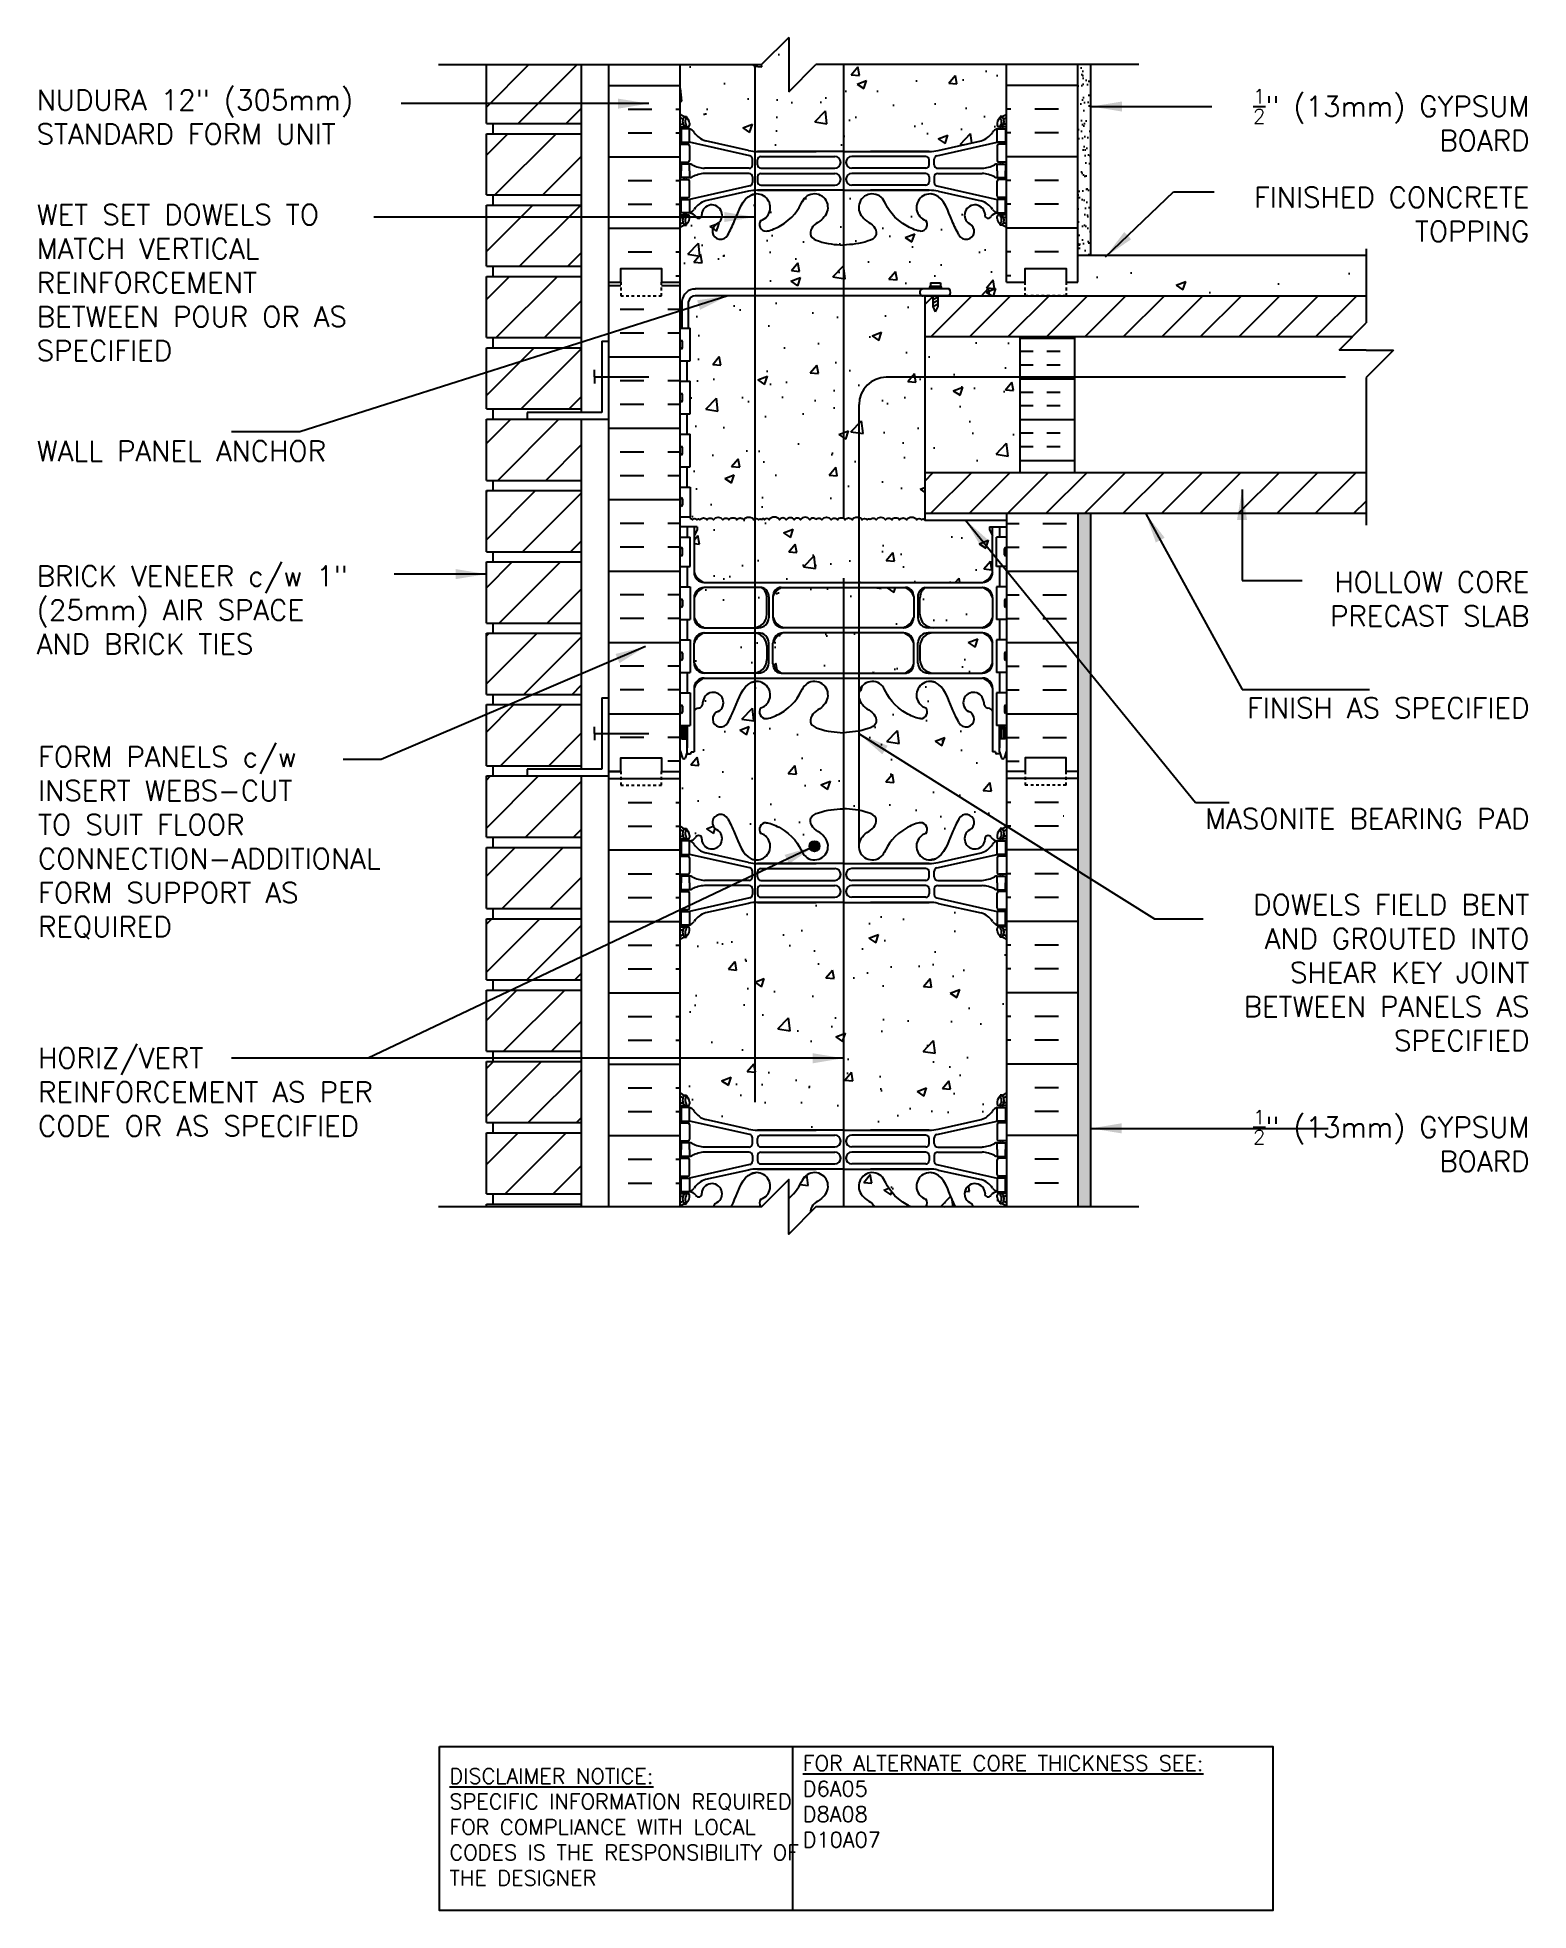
# Model space of a CAD drawing. Header units: inches. Extents: x 243.1 to 298, y 212 to 280.9.
import ezdxf

# ---------------------------------------------------------------- set-up
doc = ezdxf.new("R2010")
doc.units = ezdxf.units.IN
doc.header["$LTSCALE"] = 0.5
doc.header["$MEASUREMENT"] = 0
doc.linetypes.add('HIDDEN2', pattern=[0.1875, 0.125, -0.0625])
for name, color, linetype in [('HATCH', 12, 'Continuous'), ('line25', 2, 'Continuous'), ('LINE3', 3, 'Continuous'), ('LINE50', 5, 'Continuous'), ('LINE9', 9, 'Continuous'), ('TEXT', 4, 'Continuous'), ('Web_Edge', 9, 'Continuous')]:
    doc.layers.add(name, color=color, linetype=linetype)
doc.styles.add('DIM', font='romans.shx', dxfattribs={"width": 0.7})
doc.styles.add('ROMANS', font='romans.shx', dxfattribs={"height": 0.75})
doc.styles.get("Standard").update_dxf_attribs({"font": 'romans.shx', "height": 0.75})
doc.dimstyles.new('ext_12', dxfattribs={"dimscale": 12, "dimtxt": 0.09375, "dimasz": 0.09375, "dimexe": 0.09375, "dimexo": 0.0625, "dimgap": 0.0625, "dimtad": 1, "dimdec": 1, "dimzin": 3, "dimdsep": 46, "dimlunit": 4, "dimtxsty": 'DIM', "dimcen": 0.09, "dimdle": 0.09375, "dimclrt": 4, "dimadec": 0, "dimazin": 0, "dimtfac": 1, "dimtdec": 1, "dimtmove": 2, "dimatfit": 3, "dimfxl": 1, "dimfrac": 2, "dimtolj": 1, "dimtzin": 0, "dimarcsym": 0})
pattern_1 = [(50, (0, 0), (3.5863, -0.31376), [0.375, -4.125]), (355, (0, 0), (-0.693757, 3.76096), [0.3, -3.3]), (100.4514, (0.299, -0.026), (2.892544, 3.4472), [0.3187, -3.50571]), (46.1842, (0, 1), (5.336207, -0.827596), [0.5625, -6.1875]), (96.6356, (0.4447, 0.931), (4.67331, 4.87059), [0.47805, -5.25857]), (351.1842, (0, 1), (4.67331, 4.87059), [0.45, -4.95]), (21, (0.5, 0.75), (2.984535, -2.013094), [0.375, -4.125]), (326, (0.5, 0.75), (1.216577, 3.62575), [0.3, -3.3]), (71.4514, (0.7487, 0.5822), (4.201112, 1.612656), [0.3187, -3.50571]), (37.5, (0, 0), (0.0607993, 1.6644693), [0, -3.26, 0, -3.35, 0, -3.3125]), (7.5, (0, 0), (1.315348, 1.9720586), [0, -1.91, 0, -3.185, 0, -1.2625]), (327.5, (-1.115, 0), (2.669112, -0.1127744), [0, -1.25, 0, -3.9, 0, -5.175]), (317.5, (-1.615, 0), (2.915931, 0.500525), [0, -1.625, 0, -2.59, 0, -3.675])]

msp = doc.modelspace()

# ---------------------------------------------------------------- texts
at = {"layer": 'TEXT', "char_height": 0.75, "style": 'ROMANS'}
for s, insert, width, attachment_point in [('NUDURA 12" (305mm) STANDARD FORM UNIT', (243.101, 277.977), 13.80919, 4), ('\\A1;{\\H0.7x;\\S1/2;}" (13mm) GYPSUM BOARD', (297.989, 277.87), 12.99266, 6), ('\\A1;FINISHED CONCRETE TOPPING', (297.989, 274.401), 12.99266, 6), ('WET SET DOWELS TO MATCH VERTICAL REINFORCEMENT BETWEEN POUR OR AS SPECIFIED', (243.101, 271.887), 12.95276, 4), ('WALL PANEL ANCHOR', (243.101, 265.697), 12.01477, 4), ('BRICK VENEER c/w 1" (25mm) AIR SPACE AND BRICK TIES', (243.101, 259.843), 12.95276, 4), ('\\A1;HOLLOW CORE PRECAST SLAB', (297.989, 260.248), 10.94608, 6), ('\\A1;FINISH AS SPECIFIED', (297.989, 256.244), 10.94608, 6), ('FORM PANELS c/w INSERT WEBS-CUT TO SUIT FLOOR CONNECTION-ADDITIONAL FORM SUPPORT AS REQUIRED', (243.153, 251.285), 11.35866, 4), ('MASONITE BEARING PAD', (297.989, 252.165), 12.4225, 6), ('DOWELS FIELD BENT AND GROUTED INTO SHEAR KEY JOINT BETWEEN PANELS AS SPECIFIED', (297.989, 246.509), 13.42995, 6), ('HORIZ/VERT REINFORCEMENT AS PER CODE OR AS SPECIFIED', (243.153, 242.116), 13.96107, 4), ('\\A1;{\\H0.7x;\\S1/2;}" (13mm) GYPSUM BOARD', (297.989, 240.322), 11.18665, 6)]:
    msp.add_mtext(s, dxfattribs=dict(at, insert=insert, width=width, attachment_point=attachment_point))
at = {"layer": 'TEXT', "char_height": 0.5625, "attachment_point": 4}
for s, insert, width in [('{\\LDISCLAIMER NOTICE:}\\PSPECIFIC INFORMATION REQUIRED FOR COMPLIANCE WITH LOCAL CODES IS THE RESPONSIBILITY OF THE DESIGNER', (258.282, 215.079), 14.00235), ('{\\LFOR ALTERNATE CORE THICKNESS SEE:\\P}D6A05\\PD8A08\\PD10A07', (271.274, 216.019), 23.33295)]:
    msp.add_mtext(s, dxfattribs=dict(at, insert=insert, width=width))

# ---------------------------------------------------------------- hatches: boundary and pattern name
at = {"layer": 'HATCH'}
h = msp.add_hatch(dxfattribs=at)
h.set_pattern_fill('AR-CONC', color=256, scale=0.5)
h.set_pattern_definition(pattern_1)
h.paths.add_polyline_path([(277.83, 277.102, 0.17445), (278.237, 277.398, -0.168672), (278.423, 277.548), (278.528, 277.548), (278.528, 277.618), (278.481, 277.618, -0.414214), (278.418, 277.68), (278.418, 277.748, -0.249069), (278.528, 277.955), (278.528, 277.997), (278.618, 277.997, 0.088416), (278.764, 278.094), (278.764, 279.904), (271.754, 279.904), (270.754, 278.904), (270.754, 280.904), (269.754, 279.904), (266.764, 279.904), (266.764, 278.094, 0.088416), (266.91, 277.997), (267, 277.997), (267, 277.955, -0.249069), (267.11, 277.748), (267.11, 277.68, -0.414214), (267.048, 277.618), (267, 277.618), (267, 277.548), (267.105, 277.548, -0.168672), (267.291, 277.398, 0.17445), (267.699, 277.102), (269.28, 276.749, 0.054974), (269.606, 276.713), (272.764, 276.713), (275.922, 276.713, 0.054974), (276.249, 276.749)])
edge = h.paths.add_edge_path()
edge.add_arc((278.418, 273.541), 0.5, 46.21089, 66.42182)
edge.add_line((278.618, 273.999), (278.528, 273.999))
edge.add_line((278.528, 273.999), (278.528, 274.041))
edge.add_arc((278.668, 274.248), 0.25, 180, 235.9442, ccw=False)
edge.add_line((278.418, 274.248), (278.418, 274.315))
edge.add_arc((278.481, 274.315), 0.0625, 90, 180, ccw=False)
edge.add_line((278.481, 274.378), (278.528, 274.378))
edge.add_line((278.528, 274.378), (278.528, 274.448))
edge.add_line((278.528, 274.448), (278.423, 274.448))
edge.add_arc((278.546, 274.79), 0.364, 212.04242, 250.33874, ccw=False)
edge.add_arc((277.623, 274.179), 0.743, 34.22802, 73.81071)
edge.add_line((277.83, 274.893), (276.249, 275.246))
edge.add_arc((275.922, 273.782), 1.5, 77.41348, 90)
edge.add_line((275.922, 275.282), (272.764, 275.282))
edge.add_line((272.764, 275.282), (269.606, 275.282))
edge.add_arc((269.606, 273.782), 1.5, 90, 102.58652)
edge.add_line((269.28, 275.246), (267.699, 274.893))
edge.add_arc((267.906, 274.179), 0.743, 106.18929, 145.77198)
edge.add_arc((266.983, 274.79), 0.364, 289.66126, 327.95758, ccw=False)
edge.add_arc((267.068, 274.098), 0.352, 38.46686, 83.87092, ccw=False)
edge.add_arc((267.445, 274.366), 0.113, 205.94306, 372.18443)
edge.add_arc((267.93, 274.371), 0.375, -63.4885, 177.07629, ccw=False)
edge.add_arc((268.25, 273.778), 0.3, 120.58648, 333.07076)
edge.add_spline(control_points=[(268.516, 273.639), (268.602, 273.805), (268.855, 274.295), (269.05, 274.976), (269.375, 275.107)], knot_values=[0, 0, 0, 0, 0.579211, 1.703896, 1.703896, 1.703896, 1.703896], degree=3, periodic=0)
edge.add_arc((269.577, 274.649), 0.5, 94.70742, 113.78613, ccw=False)
edge.add_spline(control_points=[(269.536, 275.148), (269.479, 275.139), (269.425, 275.127), (269.375, 275.107)], knot_values=[1.703896, 1.703896, 1.703896, 1.703896, 1.875321, 1.875321, 1.875321, 1.875321], degree=3, periodic=0)
edge.add_spline(control_points=[(269.375, 275.107), (269.05, 274.976), (268.855, 274.295), (268.602, 273.805), (268.516, 273.639)], knot_values=[0, 0, 0, 0, 1.124685, 1.703896, 1.703896, 1.703896, 1.703896], degree=3, periodic=0)
edge.add_arc((268.25, 273.778), 0.3, 116.05748, 333.07076, ccw=False)
edge.add_arc((267.93, 274.371), 0.375, 300.13247, 537.07629)
edge.add_arc((267.445, 274.366), 0.113, -154.05694, 12.18443, ccw=False)
edge.add_arc((267.068, 274.098), 0.352, 38.46686, 83.87092)
edge.add_line((267.105, 274.448), (267, 274.448))
edge.add_line((267, 274.448), (267, 274.378))
edge.add_line((267, 274.378), (267.048, 274.378))
edge.add_arc((267.048, 274.315), 0.0625, 0, 90, ccw=False)
edge.add_line((267.11, 274.315), (267.11, 274.248))
edge.add_arc((266.86, 274.248), 0.25, 304.0558, 360, ccw=False)
edge.add_line((267, 274.041), (267, 273.999))
edge.add_line((267, 273.999), (266.91, 273.999))
edge.add_arc((267.11, 273.541), 0.5, 113.57818, 133.78911)
edge.add_line((266.764, 273.902), (266.764, 271.902))
edge.add_line((266.764, 271.902), (266.764, 270.207))
edge.add_line((266.764, 270.207), (266.826, 270.207))
edge.add_line((266.826, 270.207), (266.826, 271.208))
edge.add_arc((267.322, 271.153), 0.499, 90.45616, 173.57974, ccw=False)
edge.add_line((267.318, 271.652), (276.061, 271.652))
edge.add_line((276.061, 271.652), (276.061, 271.692))
edge.add_line((276.061, 271.692), (275.967, 271.692))
edge.add_arc((275.967, 271.723), 0.0312, 90, 270, ccw=False)
edge.add_line((275.967, 271.754), (275.967, 271.879))
edge.add_line((275.967, 271.879), (276.342, 271.879))
edge.add_line((276.342, 271.879), (276.342, 271.754))
edge.add_arc((276.342, 271.723), 0.0312, -90, 90, ccw=False)
edge.add_line((276.342, 271.692), (276.249, 271.692))
edge.add_line((276.249, 271.692), (276.249, 271.652))
edge.add_line((276.249, 271.652), (276.651, 271.652))
edge.add_arc((276.515, 271.526), 0.186, -41.81958, 42.64251, ccw=False)
edge.add_line((276.653, 271.402), (279.452, 271.402))
edge.add_line((279.452, 271.402), (279.452, 271.902))
edge.add_line((279.452, 271.902), (278.764, 271.902))
edge.add_line((278.764, 271.902), (278.764, 273.902))
edge = h.paths.add_edge_path(flags=16)
edge.add_spline(control_points=[(272.764, 273.266), (272.468, 273.287), (272.064, 273.316), (271.516, 273.552), (271.593, 274.047), (271.953, 274.138), (272.06, 274.301)], knot_values=[0.229407, 0.229407, 0.229407, 0.229407, 1.15408, 1.489562, 1.773979, 2.389004, 2.389004, 2.389004, 2.389004], degree=3, periodic=0)
edge.add_arc((271.702, 274.649), 0.5, 315.81249, 511.9817)
edge.add_spline(control_points=[(271.257, 274.878), (271.254, 274.872), (271.251, 274.866), (271.248, 274.859)], knot_values=[1.237398, 1.237398, 1.237398, 1.237398, 1.258119, 1.258119, 1.258119, 1.258119], degree=3, periodic=0)
edge.add_arc((271.702, 274.649), 0.5, -44.18751, 155.21835, ccw=False)
edge.add_spline(control_points=[(272.06, 274.301), (271.953, 274.138), (271.593, 274.047), (271.516, 273.552), (272.064, 273.316), (272.468, 273.287), (272.764, 273.266)], knot_values=[0.229407, 0.229407, 0.229407, 0.229407, 0.844432, 1.128849, 1.464331, 2.389004, 2.389004, 2.389004, 2.389004], degree=3, periodic=0)
edge.add_spline(control_points=[(272.764, 273.266), (273.061, 273.287), (273.464, 273.316), (274.013, 273.552), (273.936, 274.047), (273.576, 274.138), (273.468, 274.301)], knot_values=[0.229407, 0.229407, 0.229407, 0.229407, 1.15408, 1.489562, 1.773979, 2.389004, 2.389004, 2.389004, 2.389004], degree=3, periodic=0)
edge.add_arc((273.827, 274.649), 0.5, 24.81899, 224.18751, ccw=False)
edge.add_spline(control_points=[(274.281, 274.859), (274.302, 274.816), (274.325, 274.772), (274.35, 274.726)], knot_values=[1.0964, 1.0964, 1.0964, 1.0964, 1.237398, 1.237398, 1.237398, 1.237398], degree=3, periodic=0)
edge.add_spline(control_points=[(274.35, 274.726), (274.375, 274.68), (274.402, 274.632), (274.433, 274.584)], knot_values=[0.953119, 0.953119, 0.953119, 0.953119, 1.0964, 1.0964, 1.0964, 1.0964], degree=3, periodic=0)
edge.add_spline(control_points=[(274.433, 274.584), (274.451, 274.556), (274.47, 274.528), (274.49, 274.5)], knot_values=[0.869703, 0.869703, 0.869703, 0.869703, 0.953119, 0.953119, 0.953119, 0.953119], degree=3, periodic=0)
edge.add_spline(control_points=[(274.49, 274.5), (274.51, 274.473), (274.53, 274.446), (274.553, 274.419)], knot_values=[0.789856, 0.789856, 0.789856, 0.789856, 0.869703, 0.869703, 0.869703, 0.869703], degree=3, periodic=0)
edge.add_spline(control_points=[(274.553, 274.419), (274.572, 274.394), (274.593, 274.37), (274.616, 274.346)], knot_values=[0.718521, 0.718521, 0.718521, 0.718521, 0.789856, 0.789856, 0.789856, 0.789856], degree=3, periodic=0)
edge.add_spline(control_points=[(274.616, 274.346), (274.64, 274.319), (274.667, 274.292), (274.695, 274.265)], knot_values=[0.639328, 0.639328, 0.639328, 0.639328, 0.718521, 0.718521, 0.718521, 0.718521], degree=3, periodic=0)
edge.add_spline(control_points=[(274.695, 274.265), (274.72, 274.241), (274.747, 274.216), (274.776, 274.192)], knot_values=[0.567329, 0.567329, 0.567329, 0.567329, 0.639328, 0.639328, 0.639328, 0.639328], degree=3, periodic=0)
edge.add_spline(control_points=[(274.776, 274.192), (274.807, 274.166), (274.84, 274.139), (274.875, 274.113)], knot_values=[0.48854, 0.48854, 0.48854, 0.48854, 0.567329, 0.567329, 0.567329, 0.567329], degree=3, periodic=0)
edge.add_spline(control_points=[(274.875, 274.113), (274.907, 274.09), (274.942, 274.066), (274.978, 274.042)], knot_values=[0.416132, 0.416132, 0.416132, 0.416132, 0.48854, 0.48854, 0.48854, 0.48854], degree=3, periodic=0)
edge.add_spline(control_points=[(274.978, 274.042), (275.017, 274.017), (275.058, 273.992), (275.101, 273.968)], knot_values=[0.337943, 0.337943, 0.337943, 0.337943, 0.416132, 0.416132, 0.416132, 0.416132], degree=3, periodic=0)
edge.add_spline(control_points=[(275.101, 273.968), (275.111, 273.962), (275.152, 273.939), (275.195, 273.917), (275.229, 273.901)], knot_values=[0.264927, 0.264927, 0.264927, 0.264927, 0.282208, 0.337943, 0.337943, 0.337943, 0.337943], degree=3, periodic=0)
edge.add_spline(control_points=[(275.229, 273.901), (275.273, 273.879), (275.319, 273.858), (275.363, 273.841)], knot_values=[0.190618, 0.190618, 0.190618, 0.190618, 0.264927, 0.264927, 0.264927, 0.264927], degree=3, periodic=0)
edge.add_spline(control_points=[(275.363, 273.841), (275.386, 273.832), (275.409, 273.823), (275.432, 273.816)], knot_values=[0.151528, 0.151528, 0.151528, 0.151528, 0.190618, 0.190618, 0.190618, 0.190618], degree=3, periodic=0)
edge.add_spline(control_points=[(275.432, 273.816), (275.453, 273.809), (275.474, 273.803), (275.494, 273.798)], knot_values=[0.114375, 0.114375, 0.114375, 0.114375, 0.151528, 0.151528, 0.151528, 0.151528], degree=3, periodic=0)
edge.add_spline(control_points=[(275.494, 273.798), (275.504, 273.795), (275.515, 273.793), (275.525, 273.791)], knot_values=[0.094837, 0.094837, 0.094837, 0.094837, 0.114375, 0.114375, 0.114375, 0.114375], degree=3, periodic=0)
edge.add_spline(control_points=[(275.525, 273.791), (275.535, 273.789), (275.544, 273.787), (275.554, 273.786)], knot_values=[0.075602, 0.075602, 0.075602, 0.075602, 0.094837, 0.094837, 0.094837, 0.094837], degree=3, periodic=0)
edge.add_spline(control_points=[(275.554, 273.786), (275.563, 273.785), (275.572, 273.784), (275.58, 273.783)], knot_values=[0.057023, 0.057023, 0.057023, 0.057023, 0.075602, 0.075602, 0.075602, 0.075602], degree=3, periodic=0)
edge.add_spline(control_points=[(275.58, 273.783), (275.589, 273.783), (275.597, 273.782), (275.606, 273.783)], knot_values=[0.038125, 0.038125, 0.038125, 0.038125, 0.057023, 0.057023, 0.057023, 0.057023], degree=3, periodic=0)
edge.add_arc((275.606, 274.025), 0.242, 270, 398.23271)
edge.add_arc((275.952, 274.649), 0.5, 66.21387, 251.79367, ccw=False)
edge.add_spline(control_points=[(276.154, 275.107), (276.166, 275.102), (276.178, 275.096), (276.19, 275.09)], knot_values=[1.660464, 1.660464, 1.660464, 1.660464, 1.703896, 1.703896, 1.703896, 1.703896], degree=3, periodic=0)
edge.add_spline(control_points=[(276.19, 275.09), (276.202, 275.084), (276.214, 275.078), (276.226, 275.071)], knot_values=[1.616944, 1.616944, 1.616944, 1.616944, 1.660464, 1.660464, 1.660464, 1.660464], degree=3, periodic=0)
edge.add_spline(control_points=[(276.226, 275.071), (276.24, 275.063), (276.253, 275.053), (276.267, 275.044)], knot_values=[1.563384, 1.563384, 1.563384, 1.563384, 1.616944, 1.616944, 1.616944, 1.616944], degree=3, periodic=0)
edge.add_spline(control_points=[(276.309, 275.01), (276.295, 275.022), (276.281, 275.033), (276.267, 275.044)], knot_values=[1.505342, 1.505342, 1.505342, 1.505342, 1.563384, 1.563384, 1.563384, 1.563384], degree=3, periodic=0)
edge.add_spline(control_points=[(276.267, 275.044), (276.253, 275.053), (276.24, 275.063), (276.226, 275.071)], knot_values=[1.563384, 1.563384, 1.563384, 1.563384, 1.616944, 1.616944, 1.616944, 1.616944], degree=3, periodic=0)
edge.add_spline(control_points=[(276.226, 275.071), (276.214, 275.078), (276.202, 275.084), (276.19, 275.09)], knot_values=[1.616944, 1.616944, 1.616944, 1.616944, 1.660464, 1.660464, 1.660464, 1.660464], degree=3, periodic=0)
edge.add_spline(control_points=[(276.19, 275.09), (276.178, 275.096), (276.166, 275.102), (276.154, 275.107)], knot_values=[1.660464, 1.660464, 1.660464, 1.660464, 1.703896, 1.703896, 1.703896, 1.703896], degree=3, periodic=0)
edge.add_spline(control_points=[(276.154, 275.107), (276.144, 275.111), (276.134, 275.114), (276.124, 275.118)], knot_values=[1.703896, 1.703896, 1.703896, 1.703896, 1.737704, 1.737704, 1.737704, 1.737704], degree=3, periodic=0)
edge.add_spline(control_points=[(276.124, 275.118), (276.111, 275.122), (276.098, 275.126), (276.085, 275.129)], knot_values=[1.737704, 1.737704, 1.737704, 1.737704, 1.78039, 1.78039, 1.78039, 1.78039], degree=3, periodic=0)
edge.add_spline(control_points=[(276.085, 275.129), (276.071, 275.133), (276.057, 275.136), (276.043, 275.139)], knot_values=[1.78039, 1.78039, 1.78039, 1.78039, 1.824512, 1.824512, 1.824512, 1.824512], degree=3, periodic=0)
edge.add_spline(control_points=[(276.043, 275.139), (276.026, 275.142), (276.01, 275.145), (275.993, 275.148)], knot_values=[1.824512, 1.824512, 1.824512, 1.824512, 1.875321, 1.875321, 1.875321, 1.875321], degree=3, periodic=0)
edge.add_arc((275.952, 274.649), 0.5, 85.29258, 251.79367)
edge.add_arc((275.606, 274.025), 0.242, -90, 38.23271, ccw=False)
edge.add_spline(control_points=[(275.606, 273.783), (275.597, 273.782), (275.589, 273.783), (275.58, 273.783)], knot_values=[0.038125, 0.038125, 0.038125, 0.038125, 0.057023, 0.057023, 0.057023, 0.057023], degree=3, periodic=0)
edge.add_spline(control_points=[(275.554, 273.786), (275.563, 273.785), (275.572, 273.784), (275.58, 273.783)], knot_values=[0.057023, 0.057023, 0.057023, 0.057023, 0.075602, 0.075602, 0.075602, 0.075602], degree=3, periodic=0)
edge.add_spline(control_points=[(275.525, 273.791), (275.535, 273.789), (275.544, 273.787), (275.554, 273.786)], knot_values=[0.075602, 0.075602, 0.075602, 0.075602, 0.094837, 0.094837, 0.094837, 0.094837], degree=3, periodic=0)
edge.add_spline(control_points=[(275.494, 273.798), (275.504, 273.795), (275.515, 273.793), (275.525, 273.791)], knot_values=[0.094837, 0.094837, 0.094837, 0.094837, 0.114375, 0.114375, 0.114375, 0.114375], degree=3, periodic=0)
edge.add_spline(control_points=[(275.494, 273.798), (275.474, 273.803), (275.453, 273.809), (275.432, 273.816)], knot_values=[0.114375, 0.114375, 0.114375, 0.114375, 0.151528, 0.151528, 0.151528, 0.151528], degree=3, periodic=0)
edge.add_spline(control_points=[(275.432, 273.816), (275.409, 273.823), (275.386, 273.832), (275.363, 273.841)], knot_values=[0.151528, 0.151528, 0.151528, 0.151528, 0.190618, 0.190618, 0.190618, 0.190618], degree=3, periodic=0)
edge.add_spline(control_points=[(275.363, 273.841), (275.319, 273.858), (275.273, 273.879), (275.229, 273.901)], knot_values=[0.190618, 0.190618, 0.190618, 0.190618, 0.264927, 0.264927, 0.264927, 0.264927], degree=3, periodic=0)
edge.add_spline(control_points=[(275.229, 273.901), (275.195, 273.917), (275.152, 273.939), (275.111, 273.962), (275.101, 273.968)], knot_values=[0.264927, 0.264927, 0.264927, 0.264927, 0.320663, 0.337943, 0.337943, 0.337943, 0.337943], degree=3, periodic=0)
edge.add_spline(control_points=[(275.101, 273.968), (275.058, 273.992), (275.017, 274.017), (274.978, 274.042)], knot_values=[0.337943, 0.337943, 0.337943, 0.337943, 0.416132, 0.416132, 0.416132, 0.416132], degree=3, periodic=0)
edge.add_spline(control_points=[(274.978, 274.042), (274.942, 274.066), (274.907, 274.09), (274.875, 274.113)], knot_values=[0.416132, 0.416132, 0.416132, 0.416132, 0.48854, 0.48854, 0.48854, 0.48854], degree=3, periodic=0)
edge.add_spline(control_points=[(274.875, 274.113), (274.84, 274.139), (274.807, 274.166), (274.776, 274.192)], knot_values=[0.48854, 0.48854, 0.48854, 0.48854, 0.567329, 0.567329, 0.567329, 0.567329], degree=3, periodic=0)
edge.add_spline(control_points=[(274.776, 274.192), (274.747, 274.216), (274.72, 274.241), (274.695, 274.265)], knot_values=[0.567329, 0.567329, 0.567329, 0.567329, 0.639328, 0.639328, 0.639328, 0.639328], degree=3, periodic=0)
edge.add_spline(control_points=[(274.695, 274.265), (274.667, 274.292), (274.64, 274.319), (274.616, 274.346)], knot_values=[0.639328, 0.639328, 0.639328, 0.639328, 0.718521, 0.718521, 0.718521, 0.718521], degree=3, periodic=0)
edge.add_spline(control_points=[(274.616, 274.346), (274.593, 274.37), (274.572, 274.394), (274.553, 274.419)], knot_values=[0.718521, 0.718521, 0.718521, 0.718521, 0.789856, 0.789856, 0.789856, 0.789856], degree=3, periodic=0)
edge.add_spline(control_points=[(274.553, 274.419), (274.53, 274.446), (274.51, 274.473), (274.49, 274.5)], knot_values=[0.789856, 0.789856, 0.789856, 0.789856, 0.869703, 0.869703, 0.869703, 0.869703], degree=3, periodic=0)
edge.add_spline(control_points=[(274.49, 274.5), (274.47, 274.528), (274.451, 274.556), (274.433, 274.584)], knot_values=[0.869703, 0.869703, 0.869703, 0.869703, 0.953119, 0.953119, 0.953119, 0.953119], degree=3, periodic=0)
edge.add_spline(control_points=[(274.433, 274.584), (274.402, 274.632), (274.375, 274.68), (274.35, 274.726)], knot_values=[0.953119, 0.953119, 0.953119, 0.953119, 1.0964, 1.0964, 1.0964, 1.0964], degree=3, periodic=0)
edge.add_spline(control_points=[(274.35, 274.726), (274.325, 274.772), (274.302, 274.816), (274.281, 274.859)], knot_values=[1.0964, 1.0964, 1.0964, 1.0964, 1.237398, 1.237398, 1.237398, 1.237398], degree=3, periodic=0)
edge.add_spline(control_points=[(274.271, 274.878), (274.274, 274.872), (274.278, 274.866), (274.281, 274.859)], knot_values=[1.237398, 1.237398, 1.237398, 1.237398, 1.258119, 1.258119, 1.258119, 1.258119], degree=3, periodic=0)
edge.add_arc((273.827, 274.649), 0.5, 28.0183, 224.18751)
edge.add_spline(control_points=[(273.468, 274.301), (273.576, 274.138), (273.936, 274.047), (274.013, 273.552), (273.464, 273.316), (273.061, 273.287), (272.764, 273.266)], knot_values=[0.229407, 0.229407, 0.229407, 0.229407, 0.844432, 1.128849, 1.464331, 2.389004, 2.389004, 2.389004, 2.389004], degree=3, periodic=0)
h.paths.add_polyline_path([(279.258, 269.902), (275.758, 269.902), (275.758, 268.402), (275.757, 264.902), (279.258, 264.902)])
h.paths.add_polyline_path([(278.764, 247.709, 0.088416), (278.618, 247.807), (278.528, 247.807), (278.528, 247.848, -0.249069), (278.418, 248.055), (278.418, 248.123, -0.414214), (278.481, 248.185), (278.528, 248.185), (278.528, 248.255), (278.423, 248.255, -0.155529), (278.248, 248.389, 0.180914), (277.83, 248.701), (276.249, 249.054, 0.054974), (275.922, 249.09), (272.764, 249.09), (269.606, 249.09, 0.054974), (269.28, 249.054), (267.699, 248.701, 0.180914), (267.281, 248.389, -0.155529), (267.105, 248.255), (267, 248.255), (267, 248.185), (267.048, 248.185, -0.414214), (267.11, 248.123), (267.11, 248.055, -0.249069), (267, 247.848), (267, 247.807), (266.91, 247.807, 0.088416), (266.764, 247.709), (266.764, 242.094, 0.088416), (266.91, 241.997), (267, 241.997), (267, 241.955, -0.249069), (267.11, 241.748), (267.11, 241.68, -0.414214), (267.048, 241.618), (267, 241.618), (267, 241.548), (267.105, 241.548, -0.155529), (267.281, 241.414, 0.180914), (267.699, 241.102), (269.28, 240.749, 0.054974), (269.606, 240.713), (272.764, 240.713), (275.922, 240.713, 0.054974), (276.249, 240.749), (277.83, 241.102, 0.180914), (278.248, 241.414, -0.155529), (278.423, 241.548), (278.528, 241.548), (278.528, 241.618), (278.481, 241.618, -0.414214), (278.418, 241.68), (278.418, 241.748, -0.249069), (278.528, 241.955), (278.528, 241.997), (278.618, 241.997, 0.088416), (278.764, 242.094)])
edge = h.paths.add_edge_path()
edge.add_spline(control_points=[(271.257, 238.878), (271.254, 238.872), (271.251, 238.866), (271.248, 238.859)], knot_values=[1.237398, 1.237398, 1.237398, 1.237398, 1.258119, 1.258119, 1.258119, 1.258119], degree=3, periodic=0)
edge.add_spline(control_points=[(271.248, 238.859), (271.224, 238.81), (271.198, 238.76), (271.169, 238.708)], knot_values=[1.077719, 1.077719, 1.077719, 1.077719, 1.237398, 1.237398, 1.237398, 1.237398], degree=3, periodic=0)
edge.add_spline(control_points=[(271.169, 238.708), (271.123, 238.625), (271.07, 238.539), (271.003, 238.452)], knot_values=[0.822908, 0.822908, 0.822908, 0.822908, 1.077719, 1.077719, 1.077719, 1.077719], degree=3, periodic=0)
edge.add_spline(control_points=[(271.003, 238.452), (270.98, 238.423), (270.955, 238.393), (270.929, 238.363)], knot_values=[0.735361, 0.735361, 0.735361, 0.735361, 0.822908, 0.822908, 0.822908, 0.822908], degree=3, periodic=0)
edge.add_spline(control_points=[(270.929, 238.363), (270.904, 238.335), (270.877, 238.307), (270.848, 238.279)], knot_values=[0.652976, 0.652976, 0.652976, 0.652976, 0.735361, 0.735361, 0.735361, 0.735361], degree=3, periodic=0)
edge.add_spline(control_points=[(270.848, 238.279), (270.819, 238.25), (270.788, 238.221), (270.754, 238.193)], knot_values=[0.568016, 0.568016, 0.568016, 0.568016, 0.652976, 0.652976, 0.652976, 0.652976], degree=3, periodic=0)
edge.add_line((270.754, 238.193), (270.754, 236.892))
edge.add_line((270.754, 236.892), (271.554, 237.692))
edge.add_spline(control_points=[(271.554, 237.692), (271.552, 237.758), (271.63, 238.056), (271.953, 238.138), (272.06, 238.301)], knot_values=[0.229407, 0.229407, 0.229407, 0.229407, 0.421448, 1.036474, 1.036474, 1.036474, 1.036474], degree=3, periodic=0)
edge.add_arc((271.702, 238.649), 0.5, 315.81249, 511.9817)
edge = h.paths.add_edge_path()
edge.add_spline(control_points=[(274.271, 238.878), (274.412, 238.595), (274.609, 238.219), (275.207, 237.911), (275.246, 237.892)], knot_values=[0.255196, 0.255196, 0.255196, 0.255196, 1.192652, 1.258119, 1.258119, 1.258119, 1.258119], degree=3, periodic=0)
edge.add_arc((273.827, 238.649), 0.5, 28.0668, 224.18751)
edge.add_spline(control_points=[(273.468, 238.301), (273.575, 238.139), (273.818, 238.077), (273.924, 237.892)], knot_values=[0.229407, 0.229407, 0.229407, 0.229407, 0.839424, 0.839424, 0.839424, 0.839424], degree=3, periodic=0)
edge.add_line((273.924, 237.892), (275.246, 237.892))
edge = h.paths.add_edge_path()
edge.add_spline(control_points=[(276.884, 237.892), (276.842, 237.978), (276.641, 238.411), (276.479, 238.976), (276.154, 239.107)], knot_values=[0.290378, 0.290378, 0.290378, 0.290378, 0.579211, 1.703896, 1.703896, 1.703896, 1.703896], degree=3, periodic=0)
edge.add_spline(control_points=[(276.154, 239.107), (276.104, 239.127), (276.05, 239.139), (275.993, 239.148)], knot_values=[1.703896, 1.703896, 1.703896, 1.703896, 1.875321, 1.875321, 1.875321, 1.875321], degree=3, periodic=0)
edge.add_arc((275.952, 238.649), 0.5, 85.29258, 251.79367)
edge.add_arc((275.606, 238.025), 0.242, -33.19534, 38.23271, ccw=False)
edge.add_line((275.808, 237.892), (276.884, 237.892))
h.paths.add_polyline_path([(278.418, 238.248), (278.418, 238.315, -0.414214), (278.481, 238.378), (278.528, 238.378), (278.528, 238.448), (278.423, 238.448, 0.200746), (278.186, 238.317, -0.886605), (277.973, 238.39, 1.679912), (277.41, 238.047, -0.183087), (277.556, 237.892), (278.774, 237.892, 0.095253), (278.618, 237.999), (278.528, 237.999), (278.528, 238.041, -0.249069)])
edge = h.paths.add_edge_path()
edge.add_spline(control_points=[(269.536, 239.148), (269.479, 239.139), (269.425, 239.127), (269.375, 239.107)], knot_values=[1.703896, 1.703896, 1.703896, 1.703896, 1.875321, 1.875321, 1.875321, 1.875321], degree=3, periodic=0)
edge.add_spline(control_points=[(269.375, 239.107), (269.05, 238.976), (268.888, 238.411), (268.687, 237.978), (268.645, 237.892)], knot_values=[0.290378, 0.290378, 0.290378, 0.290378, 1.415063, 1.703896, 1.703896, 1.703896, 1.703896], degree=3, periodic=0)
edge.add_line((268.645, 237.892), (269.721, 237.892))
edge.add_arc((269.923, 238.025), 0.242, 141.76729, 213.19534, ccw=False)
edge.add_arc((269.577, 238.649), 0.5, 288.20633, 454.70742)
h.paths.add_polyline_path([(267.556, 238.39, -0.886605), (267.343, 238.317, 0.200746), (267.105, 238.448), (267, 238.448), (267, 238.378), (267.048, 238.378, -0.414214), (267.11, 238.315), (267.11, 238.248, -0.249069), (267, 238.041), (267, 237.999), (266.91, 237.999, 0.095253), (266.755, 237.892), (267.973, 237.892, -0.183087), (268.119, 238.047, 1.679912)])
h = msp.add_hatch(dxfattribs=at)
h.set_pattern_fill('ANSI31', color=256, scale=10, style=0)
h.set_pattern_definition([(45, (168.5862, 109.5032), (-0.8838835, 0.8838835), [])])
h.paths.add_polyline_path([(259.639, 277.739), (263.139, 277.739), (263.139, 279.904), (259.639, 279.904)])
h.paths.add_polyline_path([(263.139, 275.114), (263.139, 277.364), (259.639, 277.364), (259.639, 275.114)])
h.paths.add_polyline_path([(263.139, 274.739), (259.639, 274.739), (259.639, 272.489), (263.139, 272.489)])
h.paths.add_polyline_path([(263.139, 272.114), (259.639, 272.114), (259.639, 269.864), (263.139, 269.864)])
h.paths.add_polyline_path([(263.139, 269.489), (259.639, 269.489), (259.639, 267.239), (263.139, 267.239)])
h.paths.add_polyline_path([(263.139, 266.864), (261.139, 266.864), (259.639, 266.864), (259.639, 264.614), (263.139, 264.614)])
h.paths.add_polyline_path([(263.139, 261.989), (263.139, 264.239), (259.639, 264.239), (259.639, 261.989)])
h.paths.add_polyline_path([(259.639, 261.614), (259.639, 259.364), (263.139, 259.364), (263.139, 261.614)])
h.paths.add_polyline_path([(263.139, 256.739), (263.139, 258.989), (259.639, 258.989), (259.639, 256.739)])
h.paths.add_polyline_path([(263.139, 254.114), (263.139, 256.364), (259.639, 256.364), (259.639, 254.114)])
h.paths.add_polyline_path([(261.139, 253.739), (259.639, 253.739), (259.639, 251.489), (263.139, 251.489), (263.139, 253.739)])
h.paths.add_polyline_path([(263.139, 248.864), (263.139, 251.114), (259.639, 251.114), (259.639, 248.864)])
h.paths.add_polyline_path([(259.639, 248.489), (259.639, 246.239), (263.139, 246.239), (263.139, 248.489)])
h.paths.add_polyline_path([(259.639, 245.864), (259.639, 243.614), (263.139, 243.614), (263.139, 245.864)])
h.paths.add_polyline_path([(259.639, 243.239), (259.639, 240.989), (263.139, 240.989), (263.139, 243.239)])
h.paths.add_polyline_path([(259.639, 240.614), (259.639, 238.364), (263.139, 238.364), (263.139, 240.614)])
h = msp.add_hatch(dxfattribs=at)
h.set_pattern_fill('AR-SAND', color=256, scale=0.25, style=0)
h.set_pattern_definition([(37.5, (185.63973, 19.90017), (-0.01574834, 0.48170594), [0, -0.38, 0, -0.425, 0, -0.40625]), (7.5, (185.6397, 19.9002), (0.4424442, 0.7055365), [0, -0.205, 0, -0.3425, 0, -0.13125]), (327.5, (185.33223, 19.90017), (0.77853547, 0.00141476), [0, -0.125, 0, -0.45, 0, -0.5875]), (317.5, (185.3322, 19.9002), (0.7515317, 0.2194189), [0, -0.0625, 0, -0.295, 0, -0.3375])])
h.paths.add_polyline_path([(281.389, 272.902), (281.869, 272.902), (281.869, 279.904), (281.383, 279.904)])
h = msp.add_hatch(dxfattribs=at)
h.set_pattern_fill('AR-CONC', color=256, scale=0.5, style=0)
h.set_pattern_definition([(50, (185.633, 30.9262), (3.5863, -0.31376), [0.375, -4.125]), (355, (185.633, 30.9262), (-0.693757, 3.76096), [0.3, -3.3]), (100.4514, (185.9318, 30.9), (2.892547, 3.447198), [0.3187, -3.50571]), (46.1842, (185.633, 31.926), (5.336205, -0.827595), [0.5625, -6.1875]), (96.6356, (186.0776, 31.857), (4.67331, 4.87059), [0.47805, -5.25856]), (351.1842, (185.633, 31.926), (4.67331, 4.87059), [0.45, -4.95]), (21, (186.133, 31.6762), (2.984535, -2.013094), [0.375, -4.125]), (326, (186.133, 31.6762), (1.216577, 3.62575), [0.3, -3.3]), (71.4514, (186.3817, 31.5084), (4.201113, 1.612652), [0.3187, -3.50571]), (37.5, (185.633, 30.9262), (0.060799, 1.664469), [0, -3.26, 0, -3.35, 0, -3.3125]), (7.5, (185.633, 30.9262), (1.315348, 1.972059), [0, -1.91, 0, -3.185, 0, -1.2625]), (327.5, (184.518, 30.9262), (2.669112, -0.1127744), [0, -1.25, 0, -3.9, 0, -5.175]), (317.5, (184.018, 30.9262), (2.91593, 0.500525), [0, -1.625, 0, -2.59, 0, -3.675])])
h.paths.add_polyline_path([(291.992, 271.402), (291.992, 272.402), (281.383, 272.402), (281.383, 271.402)])
h = msp.add_hatch(dxfattribs=at)
h.set_pattern_fill('INSUL', color=256, scale=7, angle=180, style=0)
h.set_pattern_definition([(180, (274.1815, 253.4016), (-3e-16, -2.625), []), (180, (274.1815, 252.5266), (-3e-16, -2.625), [0.875, -0.875]), (180, (274.1815, 251.6516), (-3e-16, -2.625), [0.875, -0.875])])
h.paths.add_polyline_path([(264.139, 253.902), (264.577, 253.902), (264.577, 254.402), (266.077, 254.402), (266.077, 253.902), (266.764, 253.902), (266.764, 271.902), (266.514, 271.902), (266.077, 271.902), (266.077, 271.402), (264.577, 271.402), (264.577, 271.902), (264.139, 271.902)])
h = msp.add_hatch(dxfattribs=at)
h.set_pattern_fill('AR-CONC', color=256, scale=0.5)
h.set_pattern_definition(pattern_1)
h.paths.add_polyline_path([(275.758, 268.402), (275.758, 271.402), (267.319, 271.402, 0.366745), (267.076, 271.191), (267.076, 270.207), (267.129, 270.207), (267.129, 269.007), (267.024, 269.007), (267.024, 268.257), (267.129, 268.257), (267.129, 267.057), (267.024, 267.057), (267.024, 266.307), (267.129, 266.307), (267.129, 265.107), (267.024, 265.107), (267.024, 264.357), (267.129, 264.357), (267.129, 263.277), (267.129, 263.218, -0.211775), (267.219, 263.164, -0.520567), (267.376, 263.164, -0.520567), (267.493, 263.164, -0.520567), (267.752, 263.164, -0.520567), (267.987, 263.164, -0.520567), (268.332, 263.164, -0.520567), (268.559, 263.164, -0.520567), (268.849, 263.164, -0.520567), (269.1, 263.164, -0.520567), (269.476, 263.164, -0.520567), (269.649, 263.164, -0.77279), (269.757, 263.152, -0.77279), (269.866, 263.164, -0.520567), (270.039, 263.164, -0.520567), (270.415, 263.164, -0.520567), (270.666, 263.164, -0.520567), (270.956, 263.164, -0.520567), (271.183, 263.164, -0.520567), (271.528, 263.164, -0.476463), (271.75, 263.179, -0.476463), (271.972, 263.164, -0.520567), (272.317, 263.164, -0.520567), (272.544, 263.164, -0.520567), (272.834, 263.164, -0.520567), (273.085, 263.164, -0.520567), (273.461, 263.164, -0.520567), (273.634, 263.164, -0.476766), (273.75, 263.179, -0.476463), (273.972, 263.164, -0.520567), (274.317, 263.164, -0.520567), (274.544, 263.164, -0.520567), (274.834, 263.164, -0.520567), (275.085, 263.164, -0.520567), (275.461, 263.164, -0.520567), (275.634, 263.164, -0.675722), (275.757, 263.152), (275.757, 263.401)])
h = msp.add_hatch(dxfattribs=at)
h.set_pattern_fill('ANSI31', color=256, scale=8, style=0)
h.set_pattern_definition([(45, (185.7406, 110.3477), (-0.707107, 0.707107), [])])
edge = h.paths.add_edge_path()
edge.add_line((291.492, 269.902), (291.992, 270.402))
edge.add_line((291.992, 270.402), (291.992, 271.402))
edge.add_line((291.992, 271.402), (280.625, 271.402))
edge.add_arc((280.472, 271.508), 0.186, 318.18045, 325.08167, ccw=False)
edge.add_line((280.611, 271.384), (280.428, 271.402))
edge.add_line((280.428, 271.402), (280.337, 271.402))
edge.add_line((280.337, 271.402), (280.292, 271.402))
edge.add_line((280.292, 271.402), (280.246, 271.384))
edge.add_line((280.246, 271.384), (280.206, 271.361))
edge.add_line((280.206, 271.361), (280.202, 271.402))
edge.add_line((280.202, 271.402), (280.112, 271.402))
edge.add_line((280.112, 271.402), (280.018, 271.402))
edge.add_line((280.018, 271.402), (280.018, 271.384))
edge.add_line((280.018, 271.384), (279.658, 271.384))
edge.add_arc((279.657, 271.509), 0.125, 269.39473, 270.60527, ccw=False)
edge.add_line((279.655, 271.384), (275.758, 271.384))
edge.add_line((275.758, 271.384), (275.758, 269.902))
edge.add_line((275.758, 269.902), (291.492, 269.902))
h = msp.add_hatch(dxfattribs=at)
h.set_pattern_fill('INSUL', color=256, scale=4, angle=180, style=0)
h.set_pattern_definition([(180, (185.7406, 112.3477), (-2e-16, -1.5), []), (180, (185.7406, 111.8477), (-2e-16, -1.5), [0.5, -0.5]), (180, (185.7406, 111.3477), (-2e-16, -1.5), [0.5, -0.5])])
h.paths.add_polyline_path([(281.258, 269.522), (279.258, 269.522), (279.258, 264.902), (281.258, 264.902)])
h.paths.add_polyline_path([(281.258, 269.902), (279.258, 269.902), (279.258, 269.522), (281.258, 269.522)])
h = msp.add_hatch(dxfattribs=at)
h.set_pattern_fill('ANSI31', color=256, scale=8, style=0)
h.set_pattern_definition([(45, (185.7406, 112.3477), (-0.707107, 0.707107), [])])
h.paths.add_polyline_path([(291.992, 264.902), (275.757, 264.902), (275.757, 263.402), (291.992, 263.402)])
h = msp.add_hatch(dxfattribs=at)
h.set_pattern_fill('AR-CONC', color=256, scale=0.5)
h.set_pattern_definition([(50, (-33.763, 0), (3.5863, -0.31376), [0.375, -4.125]), (355, (-33.763, 0), (-0.693757, 3.76096), [0.3, -3.3]), (100.4514, (-33.464, -0.026), (2.892544, 3.4472), [0.3187, -3.50571]), (46.1842, (-33.763, 1), (5.336207, -0.827596), [0.5625, -6.1875]), (96.6356, (-33.318, 0.931), (4.67331, 4.87059), [0.47805, -5.25857]), (351.1842, (-33.763, 1), (4.67331, 4.87059), [0.45, -4.95]), (21, (-33.263, 0.75), (2.984535, -2.013094), [0.375, -4.125]), (326, (-33.263, 0.75), (1.216577, 3.62575), [0.3, -3.3]), (71.4514, (-33.0142, 0.5822), (4.201112, 1.612656), [0.3187, -3.50571]), (37.5, (-33.7629, 0), (0.0607993, 1.6644693), [0, -3.26, 0, -3.35, 0, -3.3125]), (7.5, (-33.7629, 0), (1.315348, 1.9720586), [0, -1.91, 0, -3.185, 0, -1.2625]), (327.5, (-34.8779, 0), (2.669112, -0.1127744), [0, -1.25, 0, -3.9, 0, -5.175]), (317.5, (-35.378, 0), (2.915931, 0.500525), [0, -1.625, 0, -2.59, 0, -3.675])])
h.paths.add_polyline_path([(278.254, 262.902), (278.764, 262.902), (278.764, 263.152), (275.757, 263.152, 0.675722), (275.634, 263.164, 0.520567), (275.461, 263.164, 0.520567), (275.085, 263.164, 0.520567), (274.834, 263.164, 0.520567), (274.544, 263.164, 0.520567), (274.317, 263.164, 0.520567), (273.972, 263.164, 0.476463), (273.75, 263.179, 0.476766), (273.634, 263.164, 0.520567), (273.461, 263.164, 0.520567), (273.085, 263.164, 0.520567), (272.834, 263.164, 0.520567), (272.544, 263.164, 0.520567), (272.317, 263.164, 0.520567), (271.972, 263.164, 0.476463), (271.75, 263.179, 0.476463), (271.528, 263.164, 0.520567), (271.183, 263.164, 0.520567), (270.956, 263.164, 0.520567), (270.666, 263.164, 0.520567), (270.415, 263.164, 0.520567), (270.039, 263.164, 0.520567), (269.866, 263.164, 0.895851), (269.757, 263.135, 0.895851), (269.649, 263.164, 0.520567), (269.476, 263.164, 0.520567), (269.1, 263.164, 0.520567), (268.849, 263.164, 0.520567), (268.559, 263.164, 0.520567), (268.332, 263.164, 0.520567), (267.987, 263.164, 0.520567), (267.752, 263.164, 0.520567), (267.493, 263.164, 0.520567), (267.376, 263.164, 0.520567), (267.219, 263.164, 0.211775), (267.129, 263.218), (267.129, 263.277), (266.764, 263.277), (266.764, 262.902), (267.274, 262.902), (267.274, 261.233, 0.414199), (267.649, 260.858), (277.879, 260.858, 0.414225), (278.254, 261.233)])
h = msp.add_hatch(dxfattribs=at)
h.set_pattern_fill('INSUL', color=256, scale=7, angle=180, style=0)
h.set_pattern_definition([(7e-15, (271.3473, 253.4016), (3e-16, -2.625), []), (7e-15, (271.3473, 252.5266), (3e-16, -2.625), [0.875, -0.875]), (7e-15, (271.3473, 251.6516), (3e-16, -2.625), [0.875, -0.875])])
h.paths.add_polyline_path([(281.389, 263.402), (278.764, 263.402), (278.764, 253.902), (279.452, 253.902), (279.452, 254.402), (280.952, 254.402), (280.952, 253.902), (281.389, 253.902)])
h = msp.add_hatch(dxfattribs=at)
h.set_pattern_fill('AR-SAND', color=256, scale=0.25, style=0)
h.set_pattern_definition([(37.5, (281.3894, 237.89205), (-0.0157483, 0.481706), [0, -0.38, 0, -0.425, 0, -0.40625]), (7.5, (281.3894, 237.89205), (0.442444, 0.705537), [0, -0.205, 0, -0.3425, 0, -0.13125]), (327.5, (281.0819, 237.89205), (0.7785355, 0.001415), [0, -0.125, 0, -0.45, 0, -0.5875]), (317.5, (281.0819, 237.89205), (0.751532, 0.219419), [0, -0.0625, 0, -0.295, 0, -0.3375])])
h.paths.add_polyline_path([(281.869, 263.402), (281.389, 263.402), (281.389, 237.892), (281.868, 237.892)])
h = msp.add_hatch(dxfattribs=at)
h.set_pattern_fill('AR-CONC', color=256, scale=0.5)
h.set_pattern_definition(pattern_1)
h.paths.add_polyline_path([(269.95, 259.687), (269.949, 260.284, 0.24677), (269.755, 260.67), (267.649, 260.67, 0.225652), (267.274, 260.295), (267.274, 259.569, 0.225652), (267.649, 259.194), (269.45, 259.194, 0.410093)])
h.paths.add_polyline_path([(269.95, 258.51, 0.410093), (269.45, 259.003), (267.649, 259.003, 0.225652), (267.274, 258.628), (267.274, 257.902, 0.225652), (267.649, 257.527), (269.45, 257.527, 0.406005), (269.949, 258.013)])
h.paths.add_polyline_path([(275.352, 258.628, 0.225652), (274.977, 259.003), (270.552, 259.003, 0.225652), (270.177, 258.628), (270.177, 257.86, 0.185301), (270.476, 257.527), (275.053, 257.527, 0.185301), (275.352, 257.86)])
h.paths.add_polyline_path([(275.352, 260.337, 0.185301), (275.053, 260.67), (270.476, 260.67, 0.185301), (270.177, 260.337), (270.177, 259.569, 0.225652), (270.552, 259.194), (274.977, 259.194, 0.225652), (275.352, 259.569)])
h.paths.add_polyline_path([(278.254, 260.295, 0.225652), (277.879, 260.67), (275.774, 260.67, 0.24677), (275.579, 260.284), (275.579, 259.687, 0.410093), (276.079, 259.194), (277.879, 259.194, 0.225652), (278.254, 259.569)])
h.paths.add_polyline_path([(278.254, 258.628, 0.225652), (277.879, 259.003), (276.079, 259.003, 0.418521), (275.579, 258.496), (275.579, 258.013, 0.406005), (276.079, 257.527), (277.879, 257.527, 0.225652), (278.254, 257.902)])
h = msp.add_hatch(dxfattribs=at)
h.set_pattern_fill('AR-CONC', color=256, scale=0.5)
h.set_pattern_definition(pattern_1)
edge = h.paths.add_edge_path()
edge.add_line((278.764, 254.661), (278.679, 254.4))
edge.add_arc((278.629, 254.427), 0.0567, 208.07249, 331.92751, ccw=False)
edge.add_line((278.579, 254.4), (278.53, 254.55))
edge.add_line((278.53, 254.55), (278.404, 254.55))
edge.add_arc((278.404, 254.6), 0.05, 180, 270, ccw=False)
edge.add_line((278.354, 254.6), (278.354, 254.63))
edge.add_line((278.354, 254.63), (278.254, 254.63))
edge.add_line((278.254, 254.63), (278.254, 256.12))
edge.add_arc((278.08, 256.043), 0.19, 23.62969, 85.69391)
edge.add_arc((278.124, 256.431), 0.2, 172.89286, 261.6212, ccw=False)
edge.add_arc((277.55, 256.437), 0.375, 2.92371, 239.86753)
edge.add_arc((277.277, 255.832), 0.293, -154.20161, 73.07312, ccw=False)
edge.add_spline(control_points=[(277.013, 255.704), (276.927, 255.871), (276.674, 256.361), (276.479, 257.042), (276.154, 257.172)], knot_values=[0, 0, 0, 0, 0.579211, 1.703896, 1.703896, 1.703896, 1.703896], degree=3, periodic=0)
edge.add_spline(control_points=[(276.154, 257.172), (276.104, 257.192), (276.05, 257.205), (275.993, 257.213)], knot_values=[1.703896, 1.703896, 1.703896, 1.703896, 1.875321, 1.875321, 1.875321, 1.875321], degree=3, periodic=0)
edge.add_arc((275.952, 256.715), 0.5, 85.29258, 251.79367)
edge.add_arc((275.606, 256.09), 0.242, -90, 38.23271, ccw=False)
edge.add_spline(control_points=[(275.606, 255.848), (275.485, 255.846), (274.665, 256.197), (274.42, 256.645), (274.281, 256.925)], knot_values=[0.038125, 0.038125, 0.038125, 0.038125, 0.320663, 1.237398, 1.237398, 1.237398, 1.237398], degree=3, periodic=0)
edge.add_arc((273.827, 256.715), 0.5, 24.81899, 224.18751)
edge.add_spline(control_points=[(273.468, 256.366), (273.576, 256.203), (273.936, 256.113), (274.013, 255.617), (273.464, 255.381), (273.061, 255.353), (272.764, 255.332)], knot_values=[0.229407, 0.229407, 0.229407, 0.229407, 0.844432, 1.128849, 1.464331, 2.389004, 2.389004, 2.389004, 2.389004], degree=3, periodic=0)
edge.add_spline(control_points=[(272.764, 255.332), (272.468, 255.353), (272.064, 255.381), (271.516, 255.617), (271.593, 256.113), (271.953, 256.203), (272.06, 256.366)], knot_values=[0.229407, 0.229407, 0.229407, 0.229407, 1.15408, 1.489562, 1.773979, 2.389004, 2.389004, 2.389004, 2.389004], degree=3, periodic=0)
edge.add_arc((271.702, 256.715), 0.5, 315.81249, 515.18101)
edge.add_spline(control_points=[(271.248, 256.925), (271.109, 256.645), (270.864, 256.197), (270.044, 255.846), (269.923, 255.848)], knot_values=[0.038125, 0.038125, 0.038125, 0.038125, 0.95486, 1.237398, 1.237398, 1.237398, 1.237398], degree=3, periodic=0)
edge.add_arc((269.923, 256.09), 0.242, 141.76729, 270, ccw=False)
edge.add_arc((269.577, 256.715), 0.5, 288.20633, 454.70742)
edge.add_spline(control_points=[(269.536, 257.213), (269.479, 257.205), (269.425, 257.192), (269.375, 257.172)], knot_values=[1.703896, 1.703896, 1.703896, 1.703896, 1.875321, 1.875321, 1.875321, 1.875321], degree=3, periodic=0)
edge.add_spline(control_points=[(269.375, 257.172), (269.05, 257.042), (268.855, 256.361), (268.602, 255.871), (268.516, 255.704)], knot_values=[0, 0, 0, 0, 1.124685, 1.703896, 1.703896, 1.703896, 1.703896], degree=3, periodic=0)
edge.add_arc((268.252, 255.832), 0.293, 106.92688, 334.20161, ccw=False)
edge.add_arc((267.978, 256.437), 0.375, 300.13247, 537.07629)
edge.add_arc((267.405, 256.431), 0.2, -81.61996, 7.10714, ccw=False)
edge.add_arc((267.449, 256.043), 0.19, 94.30355, 156.36837)
edge.add_line((267.274, 256.12), (267.274, 254.63))
edge.add_line((267.274, 254.63), (267.174, 254.63))
edge.add_line((267.174, 254.63), (267.174, 254.6))
edge.add_arc((267.124, 254.6), 0.05, -90, 0, ccw=False)
edge.add_line((267.124, 254.55), (266.998, 254.55))
edge.add_line((266.998, 254.55), (266.949, 254.4))
edge.add_arc((266.899, 254.427), 0.0567, 208.07249, 331.92751, ccw=False)
edge.add_line((266.849, 254.4), (266.764, 254.661))
edge.add_line((266.764, 254.661), (266.764, 253.902))
edge.add_line((266.764, 253.902), (266.764, 251.902))
edge.add_arc((267.11, 252.263), 0.5, 226.21089, 246.42182)
edge.add_line((266.91, 251.804), (267, 251.804))
edge.add_line((267, 251.804), (267, 251.763))
edge.add_arc((266.86, 251.555), 0.25, 0, 55.9442, ccw=False)
edge.add_line((267.11, 251.555), (267.11, 251.488))
edge.add_arc((267.048, 251.488), 0.0625, -90, 0, ccw=False)
edge.add_line((267.048, 251.425), (267, 251.425))
edge.add_line((267, 251.425), (267, 251.355))
edge.add_line((267, 251.355), (267.105, 251.355))
edge.add_arc((267.068, 251.705), 0.352, 276.12908, 321.53314)
edge.add_arc((267.445, 251.437), 0.113, -12.18443, 154.05694, ccw=False)
edge.add_arc((267.93, 251.432), 0.375, 182.92371, 419.86753)
edge.add_arc((268.25, 252.026), 0.3, 27.59697, 243.94252, ccw=False)
edge.add_spline(control_points=[(268.516, 252.164), (268.602, 251.998), (268.855, 251.508), (269.05, 250.827), (269.375, 250.696)], knot_values=[0, 0, 0, 0, 0.579211, 1.703896, 1.703896, 1.703896, 1.703896], degree=3, periodic=0)
edge.add_spline(control_points=[(269.375, 250.696), (269.425, 250.676), (269.479, 250.664), (269.536, 250.656)], knot_values=[1.703896, 1.703896, 1.703896, 1.703896, 1.875321, 1.875321, 1.875321, 1.875321], degree=3, periodic=0)
edge.add_arc((269.577, 251.154), 0.5, 265.29258, 431.79367)
edge.add_arc((269.923, 251.779), 0.242, 90, 218.23271, ccw=False)
edge.add_spline(control_points=[(269.923, 252.021), (270.044, 252.023), (270.864, 251.671), (271.109, 251.224), (271.248, 250.944)], knot_values=[0.038125, 0.038125, 0.038125, 0.038125, 0.320663, 1.237398, 1.237398, 1.237398, 1.237398], degree=3, periodic=0)
edge.add_arc((271.702, 251.154), 0.5, 204.81899, 404.18751)
edge.add_spline(control_points=[(272.06, 251.502), (271.953, 251.665), (271.593, 251.756), (271.516, 252.252), (272.064, 252.487), (272.468, 252.516), (272.764, 252.537)], knot_values=[0.229407, 0.229407, 0.229407, 0.229407, 0.844432, 1.128849, 1.464331, 2.389004, 2.389004, 2.389004, 2.389004], degree=3, periodic=0)
edge.add_spline(control_points=[(272.764, 252.537), (273.061, 252.516), (273.464, 252.487), (274.013, 252.252), (273.936, 251.756), (273.576, 251.665), (273.468, 251.502)], knot_values=[0.229407, 0.229407, 0.229407, 0.229407, 1.15408, 1.489562, 1.773979, 2.389004, 2.389004, 2.389004, 2.389004], degree=3, periodic=0)
edge.add_arc((273.827, 251.154), 0.5, 135.81249, 335.18101)
edge.add_spline(control_points=[(274.281, 250.944), (274.42, 251.224), (274.665, 251.671), (275.485, 252.023), (275.606, 252.021)], knot_values=[0.038125, 0.038125, 0.038125, 0.038125, 0.95486, 1.237398, 1.237398, 1.237398, 1.237398], degree=3, periodic=0)
edge.add_arc((275.606, 251.779), 0.242, -38.23271, 90, ccw=False)
edge.add_arc((275.952, 251.154), 0.5, 108.20633, 274.70742)
edge.add_spline(control_points=[(275.993, 250.656), (276.05, 250.664), (276.104, 250.676), (276.154, 250.696)], knot_values=[1.703896, 1.703896, 1.703896, 1.703896, 1.875321, 1.875321, 1.875321, 1.875321], degree=3, periodic=0)
edge.add_spline(control_points=[(276.154, 250.696), (276.479, 250.827), (276.674, 251.508), (276.927, 251.998), (277.013, 252.164)], knot_values=[0, 0, 0, 0, 1.124685, 1.703896, 1.703896, 1.703896, 1.703896], degree=3, periodic=0)
edge.add_arc((277.278, 252.026), 0.3, -63.94252, 153.0283, ccw=False)
edge.add_arc((277.598, 251.432), 0.375, 120.13247, 357.07629)
edge.add_arc((278.084, 251.437), 0.113, 25.94306, 192.18443, ccw=False)
edge.add_arc((278.461, 251.705), 0.352, 218.46686, 263.87092)
edge.add_line((278.423, 251.355), (278.528, 251.355))
edge.add_line((278.528, 251.355), (278.528, 251.425))
edge.add_line((278.528, 251.425), (278.481, 251.425))
edge.add_arc((278.481, 251.488), 0.0625, 180, 270, ccw=False)
edge.add_line((278.418, 251.488), (278.418, 251.555))
edge.add_arc((278.668, 251.555), 0.25, 124.0558, 180, ccw=False)
edge.add_line((278.528, 251.763), (278.528, 251.804))
edge.add_line((278.528, 251.804), (278.618, 251.804))
edge.add_arc((278.418, 252.263), 0.5, 293.57818, 313.78911)
edge.add_line((278.764, 251.902), (278.764, 254.661))
at = {"layer": 'LINE3'}
msp.add_hatch(color=256, dxfattribs=at).paths.add_polyline_path([(271.514, 251.154, 1), (271.889, 251.154, 1)])

# ---------------------------------------------------------------- linework, layer by layer
at = {"layer": 'HATCH'}
for p, q in [((264.139, 279.142), (266.764, 279.142)), ((281.389, 279.142), (278.764, 279.142)), ((264.853, 278.267), (265.728, 278.267)), ((266.603, 278.267), (266.764, 278.267)), ((278.926, 278.267), (278.764, 278.267)), ((280.676, 278.267), (279.801, 278.267)), ((264.853, 277.392), (265.728, 277.392)), ((266.603, 277.392), (266.764, 277.392)), ((278.926, 277.392), (278.764, 277.392)), ((280.676, 277.392), (279.801, 277.392)), ((264.139, 276.517), (266.764, 276.517)), ((281.389, 276.517), (278.764, 276.517)), ((264.853, 275.642), (265.728, 275.642)), ((266.603, 275.642), (266.764, 275.642)), ((278.926, 275.642), (278.764, 275.642)), ((280.676, 275.642), (279.801, 275.642)), ((264.853, 274.767), (265.728, 274.767)), ((266.603, 274.767), (266.764, 274.767)), ((278.926, 274.767), (278.764, 274.767)), ((280.676, 274.767), (279.801, 274.767)), ((264.139, 273.892), (266.764, 273.892)), ((281.389, 273.892), (278.764, 273.892)), ((264.853, 273.017), (265.728, 273.017)), ((266.603, 273.017), (266.764, 273.017)), ((278.926, 273.017), (278.764, 273.017)), ((280.676, 273.017), (279.801, 273.017)), ((266.603, 272.142), (266.764, 272.142)), ((278.926, 272.142), (278.764, 272.142)), ((267.129, 263.218), (267.129, 263.277)), ((264.139, 253.642), (266.764, 253.642)), ((281.389, 253.642), (278.764, 253.642)), ((264.853, 252.767), (265.728, 252.767)), ((266.603, 252.767), (266.764, 252.767)), ((278.926, 252.767), (278.764, 252.767)), ((280.676, 252.767), (279.801, 252.767)), ((280.871, 252.264), (280.846, 252.264)), ((264.853, 251.892), (265.728, 251.892)), ((266.603, 251.892), (266.764, 251.892)), ((278.926, 251.892), (278.764, 251.892)), ((280.676, 251.892), (279.801, 251.892)), ((264.139, 251.017), (266.764, 251.017)), ((281.389, 251.017), (278.764, 251.017)), ((264.853, 250.142), (265.728, 250.142)), ((266.603, 250.142), (266.764, 250.142)), ((278.926, 250.142), (278.764, 250.142)), ((280.676, 250.142), (279.801, 250.142)), ((264.853, 249.267), (265.728, 249.267)), ((266.603, 249.267), (266.764, 249.267)), ((278.926, 249.267), (278.764, 249.267)), ((280.676, 249.267), (279.801, 249.267)), ((264.139, 248.392), (266.764, 248.392)), ((281.389, 248.392), (278.764, 248.392)), ((264.853, 247.517), (265.728, 247.517)), ((266.603, 247.517), (266.764, 247.517)), ((278.926, 247.517), (278.764, 247.517)), ((280.676, 247.517), (279.801, 247.517)), ((264.853, 246.642), (265.728, 246.642)), ((266.603, 246.642), (266.764, 246.642)), ((278.926, 246.642), (278.764, 246.642)), ((280.676, 246.642), (279.801, 246.642)), ((264.139, 245.767), (266.764, 245.767)), ((281.389, 245.767), (278.764, 245.767)), ((264.853, 244.892), (265.728, 244.892)), ((266.603, 244.892), (266.764, 244.892)), ((278.926, 244.892), (278.764, 244.892)), ((280.676, 244.892), (279.801, 244.892)), ((264.853, 244.017), (265.728, 244.017)), ((266.603, 244.017), (266.764, 244.017)), ((278.926, 244.017), (278.764, 244.017)), ((280.676, 244.017), (279.801, 244.017)), ((264.139, 243.142), (266.764, 243.142)), ((281.389, 243.142), (278.764, 243.142)), ((264.853, 242.267), (265.728, 242.267)), ((266.603, 242.267), (266.764, 242.267)), ((280.676, 242.267), (279.801, 242.267)), ((264.853, 241.392), (265.728, 241.392)), ((266.603, 241.392), (266.764, 241.392)), ((280.676, 241.392), (279.801, 241.392)), ((264.139, 240.517), (266.764, 240.517)), ((281.389, 240.517), (278.764, 240.517)), ((264.853, 239.642), (265.728, 239.642)), ((266.603, 239.642), (266.764, 239.642)), ((280.676, 239.642), (279.801, 239.642)), ((264.853, 238.767), (265.728, 238.767)), ((266.603, 238.767), (266.764, 238.767)), ((280.676, 238.767), (279.801, 238.767))]:
    msp.add_line(p, q, dxfattribs=at)
for points in [[(267.129, 263.218, -0.211775), (267.219, 263.164, -0.520567), (267.376, 263.164, -0.520567), (267.493, 263.164, -0.520567), (267.752, 263.164, -0.520567), (267.987, 263.164, -0.520567), (268.332, 263.164, -0.520567), (268.559, 263.164, -0.520567), (268.849, 263.164, -0.520567), (269.1, 263.164, -0.520567), (269.476, 263.164, -0.520567), (269.649, 263.164, -0.77279), (269.757, 263.152)], [(271.75, 263.179, 0.476463), (271.528, 263.164, 0.520567), (271.183, 263.164, 0.520567), (270.956, 263.164, 0.520567), (270.666, 263.164, 0.520567), (270.415, 263.164, 0.520567), (270.039, 263.164, 0.520567), (269.866, 263.164, 0.77279), (269.757, 263.152)], [(271.75, 263.179, -0.476463), (271.972, 263.164, -0.520567), (272.317, 263.164, -0.520567), (272.544, 263.164, -0.520567), (272.834, 263.164, -0.520567), (273.085, 263.164, -0.520567), (273.461, 263.164, -0.520567), (273.634, 263.164, -0.476766), (273.75, 263.179)], [(273.75, 263.179, -0.476463), (273.972, 263.164, -0.520567), (274.317, 263.164, -0.520567), (274.544, 263.164, -0.520567), (274.834, 263.164, -0.520567), (275.085, 263.164, -0.520567), (275.461, 263.164, -0.520567), (275.634, 263.164, -0.675722), (275.757, 263.152)]]:
    msp.add_lwpolyline(points, format="xyb", dxfattribs=at)
at = {"layer": 'line25'}
for p, q in [((259.639, 277.739), (259.639, 279.904)), ((263.139, 267.114), (263.139, 279.904)), ((266.764, 271.902), (266.764, 279.904)), ((278.764, 271.902), (278.764, 279.904)), ((259.639, 277.739), (263.139, 277.739)), ((259.889, 277.364), (259.889, 277.739)), ((259.639, 277.364), (263.139, 277.364)), ((259.639, 275.114), (259.639, 277.364)), ((259.639, 275.114), (263.139, 275.114)), ((259.889, 274.739), (259.889, 275.114)), ((259.639, 274.739), (263.139, 274.739)), ((259.639, 272.489), (259.639, 274.739)), ((263.139, 267.114), (263.139, 273.989)), ((259.639, 272.489), (263.139, 272.489)), ((259.889, 272.114), (259.889, 272.489)), ((259.639, 269.864), (259.639, 272.114)), ((259.639, 272.114), (263.139, 272.114)), ((266.764, 253.902), (266.764, 271.902)), ((275.758, 271.402), (291.992, 271.402)), ((281.362, 271.402), (291.992, 271.402)), ((266.764, 270.207), (267.129, 270.207)), ((267.129, 269.007), (267.129, 270.207)), ((259.639, 269.864), (263.139, 269.864)), ((259.639, 269.489), (263.139, 269.489)), ((259.639, 267.239), (259.639, 269.489)), ((259.889, 269.489), (259.889, 269.864)), ((266.764, 269.497), (266.764, 269.717)), ((266.764, 269.662), (266.764, 269.662)), ((266.764, 269.552), (266.764, 269.552)), ((266.804, 269.757), (266.804, 269.757)), ((266.804, 269.457), (266.804, 269.457)), ((266.844, 269.497), (266.844, 269.717)), ((266.764, 269.007), (267.129, 269.007)), ((266.764, 268.257), (267.129, 268.257)), ((267.129, 267.057), (267.129, 268.257)), ((266.764, 267.547), (266.764, 267.767)), ((266.764, 267.712), (266.764, 267.712)), ((266.764, 267.602), (266.764, 267.602)), ((266.804, 267.807), (266.804, 267.807)), ((266.804, 267.507), (266.804, 267.507)), ((266.844, 267.547), (266.844, 267.767)), ((259.639, 267.239), (263.139, 267.239)), ((259.639, 264.614), (259.639, 266.864)), ((259.639, 266.864), (263.139, 266.864)), ((259.889, 266.864), (259.889, 267.239)), ((263.139, 253.989), (263.139, 266.864)), ((266.764, 267.057), (267.129, 267.057)), ((266.764, 266.307), (267.129, 266.307)), ((267.129, 265.107), (267.129, 266.307)), ((266.764, 265.597), (266.764, 265.817)), ((266.764, 265.762), (266.764, 265.762)), ((266.764, 265.652), (266.764, 265.652)), ((266.804, 265.857), (266.804, 265.857)), ((266.804, 265.557), (266.804, 265.557)), ((266.844, 265.597), (266.844, 265.817)), ((259.639, 264.614), (263.139, 264.614)), ((259.889, 264.239), (259.889, 264.614)), ((266.764, 265.107), (267.129, 265.107)), ((259.639, 261.989), (259.639, 264.239)), ((259.639, 264.239), (263.139, 264.239)), ((266.764, 264.357), (267.129, 264.357)), ((266.764, 263.927), (266.764, 263.707)), ((266.804, 263.967), (266.804, 263.967)), ((266.844, 263.927), (266.844, 263.707)), ((267.129, 264.357), (267.129, 263.277)), ((266.764, 263.872), (266.764, 263.872)), ((266.764, 263.762), (266.764, 263.762)), ((266.764, 263.277), (267.129, 263.277)), ((266.804, 263.667), (266.804, 263.667)), ((275.757, 263.402), (291.992, 263.402)), ((275.757, 263.401), (275.757, 263.151)), ((278.764, 263.402), (278.764, 237.904)), ((281.362, 263.402), (291.992, 263.402)), ((266.764, 262.527), (267.129, 262.527)), ((267.129, 261.447), (267.129, 262.527)), ((275.757, 263.152), (278.764, 263.152)), ((278.764, 262.527), (278.399, 262.527)), ((278.399, 261.447), (278.399, 262.527)), ((259.639, 261.989), (263.139, 261.989)), ((259.889, 261.614), (259.889, 261.989)), ((266.764, 261.877), (266.764, 262.097)), ((266.764, 262.042), (266.764, 262.042)), ((266.764, 261.932), (266.764, 261.932)), ((266.804, 262.137), (266.804, 262.137)), ((266.804, 261.837), (266.804, 261.837)), ((266.844, 261.877), (266.844, 262.097)), ((278.684, 261.877), (278.684, 262.097)), ((278.724, 262.137), (278.724, 262.137)), ((278.724, 261.837), (278.724, 261.837)), ((278.764, 261.877), (278.764, 262.097)), ((278.764, 262.042), (278.764, 262.042)), ((278.764, 261.932), (278.764, 261.932)), ((259.639, 259.364), (259.639, 261.614)), ((259.639, 261.614), (263.139, 261.614)), ((266.764, 261.447), (267.129, 261.447)), ((278.764, 261.447), (278.399, 261.447)), ((266.764, 260.697), (267.129, 260.697)), ((267.129, 260.697), (267.129, 259.497)), ((278.764, 260.697), (278.399, 260.697)), ((278.399, 260.697), (278.399, 259.497)), ((266.764, 260.207), (266.764, 259.987)), ((266.764, 260.152), (266.764, 260.152)), ((266.764, 260.042), (266.764, 260.042)), ((266.804, 260.247), (266.804, 260.247)), ((266.804, 259.947), (266.804, 259.947)), ((266.844, 260.207), (266.844, 259.987)), ((278.684, 260.207), (278.684, 259.987)), ((278.724, 260.247), (278.724, 260.247)), ((278.724, 259.947), (278.724, 259.947)), ((278.764, 260.207), (278.764, 259.987)), ((278.764, 260.152), (278.764, 260.152)), ((278.764, 260.042), (278.764, 260.042)), ((259.639, 259.364), (263.139, 259.364)), ((259.889, 258.989), (259.889, 259.364)), ((266.764, 259.497), (267.129, 259.497)), ((278.764, 259.497), (278.399, 259.497)), ((259.639, 258.989), (263.139, 258.989)), ((259.639, 256.739), (259.639, 258.989)), ((266.764, 258.747), (267.129, 258.747)), ((267.129, 258.747), (267.129, 257.547)), ((278.764, 258.747), (278.399, 258.747)), ((278.399, 258.747), (278.399, 257.547)), ((266.764, 258.257), (266.764, 258.037)), ((266.764, 258.202), (266.764, 258.202)), ((266.764, 258.092), (266.764, 258.092)), ((266.804, 257.997), (266.804, 257.997)), ((266.844, 258.257), (266.844, 258.037)), ((278.684, 258.257), (278.684, 258.037)), ((278.724, 257.997), (278.724, 257.997)), ((278.764, 258.257), (278.764, 258.037)), ((278.764, 258.202), (278.764, 258.202)), ((278.764, 258.092), (278.764, 258.092)), ((266.764, 257.547), (267.129, 257.547)), ((278.764, 257.547), (278.399, 257.547)), ((259.639, 256.739), (263.139, 256.739)), ((259.639, 256.364), (263.139, 256.364)), ((259.639, 254.114), (259.639, 256.364)), ((259.889, 256.364), (259.889, 256.739)), ((266.764, 256.797), (267.129, 256.797)), ((266.764, 256.307), (266.764, 256.087)), ((266.804, 256.347), (266.804, 256.347)), ((266.844, 256.307), (266.844, 256.087)), ((267.129, 256.797), (267.129, 255.597)), ((278.764, 256.797), (278.399, 256.797)), ((278.399, 256.797), (278.399, 255.597)), ((278.684, 256.307), (278.684, 256.087)), ((278.724, 256.347), (278.724, 256.347)), ((278.764, 256.307), (278.764, 256.087)), ((266.764, 256.252), (266.764, 256.252)), ((266.764, 256.142), (266.764, 256.142)), ((266.804, 256.047), (266.804, 256.047)), ((278.724, 256.047), (278.724, 256.047)), ((278.764, 256.252), (278.764, 256.252)), ((278.764, 256.142), (278.764, 256.142)), ((266.764, 255.597), (267.129, 255.597)), ((278.764, 255.597), (278.399, 255.597)), ((259.639, 254.114), (263.139, 254.114)), ((259.639, 253.739), (263.139, 253.739)), ((259.639, 251.489), (259.639, 253.739)), ((259.889, 253.739), (259.889, 254.114)), ((263.139, 248.489), (263.139, 253.739)), ((266.764, 237.904), (266.764, 253.902)), ((259.639, 251.489), (263.139, 251.489)), ((259.889, 251.114), (259.889, 251.489)), ((259.639, 248.864), (259.639, 251.114)), ((259.639, 251.114), (263.139, 251.114)), ((259.639, 248.864), (263.139, 248.864)), ((259.889, 248.489), (259.889, 248.864)), ((259.639, 248.489), (263.139, 248.489)), ((259.639, 246.239), (259.639, 248.489)), ((263.139, 237.904), (263.139, 248.489)), ((259.639, 246.239), (263.139, 246.239)), ((259.889, 245.864), (259.889, 246.239)), ((259.639, 245.864), (263.139, 245.864)), ((259.639, 243.614), (259.639, 245.864)), ((259.639, 243.614), (263.139, 243.614)), ((259.639, 243.239), (263.139, 243.239)), ((259.639, 240.989), (259.639, 243.239)), ((259.889, 243.239), (259.889, 243.614)), ((259.639, 240.989), (263.139, 240.989)), ((259.639, 240.614), (263.139, 240.614)), ((259.639, 238.364), (259.639, 240.614)), ((259.889, 240.614), (259.889, 240.989)), ((259.639, 238.364), (263.139, 238.364)), ((259.639, 237.904), (259.639, 237.989)), ((259.639, 237.989), (263.139, 237.989)), ((259.889, 237.989), (259.889, 238.364))]:
    msp.add_line(p, q, dxfattribs=at)
msp.add_lwpolyline([(275.758, 271.402), (275.758, 268.402), (275.757, 263.402)], dxfattribs=at)
for centre, start, end in [((266.804, 269.717), 90, 180), ((266.804, 269.497), 180, 270), ((266.804, 269.717), 360, 90), ((266.804, 269.497), 270, 0), ((266.804, 267.767), 90, 180), ((266.804, 267.547), 180, 270), ((266.804, 267.767), 360, 90), ((266.804, 267.547), 270, 0), ((266.804, 265.817), 90, 180), ((266.804, 265.597), 180, 270), ((266.804, 265.817), 360, 90), ((266.804, 265.597), 270, 0), ((266.804, 263.927), 90, 180), ((266.804, 263.927), 0, 90), ((266.804, 263.707), 180, 270), ((266.804, 263.707), 270, 0), ((266.804, 262.097), 90, 180), ((266.804, 261.877), 180, 270), ((266.804, 262.097), 360, 90), ((266.804, 261.877), 270, 0), ((278.724, 262.097), 90, 180), ((278.724, 261.877), 180, 270), ((278.724, 262.097), 0, 90), ((278.724, 261.877), 270, 0), ((266.804, 260.207), 90, 180), ((266.804, 259.987), 180, 270), ((266.804, 260.207), 0, 90), ((266.804, 259.987), 270, 0), ((278.724, 260.207), 90, 180), ((278.724, 259.987), 180, 270), ((278.724, 260.207), 360, 90), ((278.724, 259.987), 270, 0), ((266.804, 258.257), 90, 180), ((266.804, 258.037), 180, 270), ((266.804, 258.257), 0, 90), ((266.804, 258.037), 270, 0), ((278.724, 258.257), 90, 180), ((278.724, 258.037), 180, 270), ((278.724, 258.257), 360, 90), ((278.724, 258.037), 270, 0), ((266.804, 256.307), 90, 180), ((266.804, 256.307), 0, 90), ((278.724, 256.307), 90, 180), ((278.724, 256.307), 360, 90), ((266.804, 256.087), 180, 270), ((266.804, 256.087), 270, 0), ((278.724, 256.087), 180, 270), ((278.724, 256.087), 270, 0)]:
    msp.add_arc(centre, 0.04, start, end, dxfattribs=at)
at = {"layer": 'LINE3'}
for p, q in [((269.513, 279.904), (269.513, 241.738)), ((272.764, 279.904), (272.764, 263.193)), ((291.222, 268.404), (274.343, 268.404)), ((273.343, 251.224), (273.343, 267.404)), ((272.764, 261.02), (272.765, 237.9))]:
    msp.add_line(p, q, dxfattribs=at)
msp.add_circle((271.702, 251.154), 0.188, dxfattribs=at)
msp.add_arc((274.343, 267.404), 1, 90, 180, dxfattribs=at)
at = {"layer": 'LINE50'}
for p, q in [((264.139, 271.902), (264.139, 279.904)), ((281.389, 271.902), (281.389, 279.904)), ((276.182, 271.902), (276.182, 271.902)), ((281.389, 263.402), (281.389, 237.904)), ((264.139, 237.892), (264.139, 253.902))]:
    msp.add_line(p, q, dxfattribs=at)
for points in [[(264.577, 253.902), (264.139, 253.902), (264.139, 271.902), (264.577, 271.902), (264.577, 272.402), (266.077, 272.402), (266.077, 271.902), (266.514, 271.902), (266.764, 271.902)], [(264.139, 271.902), (264.577, 271.902), (264.577, 272.402), (266.077, 272.402), (266.077, 271.902), (266.764, 271.902)], [(278.764, 271.902), (279.452, 271.902), (279.452, 272.402), (280.952, 272.402), (280.952, 271.902), (281.389, 271.902)], [(264.139, 253.902), (264.577, 253.902), (264.577, 254.402), (266.077, 254.402), (266.077, 253.902), (266.764, 253.902)], [(264.139, 253.902), (264.577, 253.902), (264.577, 254.402), (266.077, 254.402), (266.077, 253.902), (266.764, 253.902)], [(281.389, 253.902), (280.952, 253.902), (280.952, 254.402), (279.452, 254.402), (279.452, 253.902), (278.764, 253.902)]]:
    msp.add_lwpolyline(points, dxfattribs=at)
at = {"layer": 'LINE9'}
for p, q in [((270.754, 280.904), (269.754, 279.904)), ((270.754, 280.904), (270.754, 278.904)), ((257.879, 279.904), (269.754, 279.904)), ((270.754, 278.904), (271.754, 279.904)), ((283.629, 279.904), (271.754, 279.904)), ((281.869, 272.902), (281.869, 279.904)), ((281.389, 272.902), (291.992, 272.902)), ((291.992, 273.127), (291.992, 270.402)), ((276.651, 271.652), (267.318, 271.652)), ((275.967, 271.879), (275.967, 271.754)), ((275.967, 271.879), (276.342, 271.879)), ((275.967, 271.754), (276.342, 271.754)), ((275.967, 271.692), (276.342, 271.692)), ((275.967, 271.692), (276.342, 271.692)), ((276.061, 271.652), (276.061, 271.692)), ((276.249, 271.652), (276.249, 271.692)), ((276.342, 271.879), (276.342, 271.754)), ((266.826, 271.208), (266.826, 270.207)), ((267.076, 270.207), (267.076, 271.191)), ((276.653, 271.402), (267.319, 271.402)), ((276.047, 271.387), (276.073, 271.402)), ((276.047, 271.253), (276.266, 271.38)), ((276.047, 271.128), (276.266, 271.255)), ((276.047, 270.996), (276.266, 271.122)), ((276.061, 271.004), (276.061, 271.402)), ((276.155, 270.816), (276.061, 271.004)), ((276.155, 270.816), (276.249, 271.004)), ((276.249, 271.004), (276.249, 271.402)), ((290.992, 269.402), (291.992, 270.402)), ((263.889, 269.739), (263.889, 267.114)), ((263.889, 269.739), (264.139, 269.739)), ((275.758, 269.902), (291.492, 269.902)), ((279.258, 269.902), (279.258, 264.902)), ((281.258, 269.902), (281.258, 264.902)), ((291.992, 269.402), (290.992, 269.402)), ((291.992, 269.402), (292.992, 269.402)), ((292.992, 269.402), (291.992, 268.402)), ((263.617, 268.427), (263.617, 268.677)), ((263.617, 268.427), (265.617, 268.427)), ((263.617, 268.427), (263.617, 268.177)), ((291.992, 268.402), (291.992, 262.962)), ((263.889, 267.114), (261.139, 267.114)), ((261.139, 267.114), (261.139, 266.864)), ((261.139, 266.864), (264.139, 266.864)), ((275.758, 264.902), (291.992, 264.902)), ((281.868, 237.904), (281.869, 263.402)), ((263.889, 256.614), (263.889, 253.989)), ((263.889, 256.614), (264.139, 256.614)), ((263.617, 255.302), (263.617, 255.552)), ((263.617, 255.302), (263.617, 255.052)), ((263.617, 255.302), (265.617, 255.302)), ((263.889, 253.989), (261.139, 253.989)), ((261.139, 253.989), (261.139, 253.739)), ((261.139, 253.739), (264.139, 253.739))]:
    msp.add_line(p, q, dxfattribs=at)
at = {"layer": 'LINE9', "linetype": 'HIDDEN2'}
for p, q in [((264.577, 253.902), (264.577, 253.402)), ((266.077, 253.402), (266.077, 253.902)), ((279.452, 253.902), (279.452, 253.402)), ((280.952, 253.402), (280.952, 253.902)), ((264.577, 253.402), (266.077, 253.402)), ((280.952, 253.402), (279.452, 253.402))]:
    msp.add_line(p, q, dxfattribs=at)
for points in [[(264.577, 271.902), (264.577, 271.902), (264.577, 271.402), (266.077, 271.402), (266.077, 271.902), (266.077, 271.902)], [(280.952, 271.902), (280.952, 271.902), (280.952, 271.402), (279.452, 271.402)], [(279.452, 271.402), (279.452, 271.902), (279.452, 271.902)]]:
    msp.add_lwpolyline(points, dxfattribs=at)
at = {"layer": 'LINE9'}
msp.add_lwpolyline([(283.629, 237.892), (271.754, 237.892), (270.754, 236.892), (270.754, 238.892), (269.754, 237.892), (257.879, 237.892)], dxfattribs=at)
for centre, radius, start, end in [((267.322, 271.153), 0.499, 89.35428, 173.57974), ((275.699, 271.527), 0.125, 89.39473, 270.60527), ((275.967, 271.723), 0.0312, 90, 270), ((276.342, 271.723), 0.0312, 270, 90), ((276.515, 271.526), 0.186, 318.18045, 42.64251), ((267.322, 271.153), 0.249, 89.35428, 171.20677)]:
    msp.add_arc(centre, radius, start, end, dxfattribs=at)
at = {"layer": 'TEXT'}
msp.add_lwpolyline([(257.915, 218.045), (270.899, 218.045), (270.899, 212.007), (257.915, 212.007)], close=True, dxfattribs=at)
msp.add_lwpolyline([(270.899, 218.045), (288.559, 218.045), (288.559, 212.007), (270.899, 212.007)], dxfattribs=at)
at = {"layer": 'Web_Edge'}
for p, q in [((266.764, 277.718), (266.842, 277.718)), ((266.91, 277.997), (267, 277.997)), ((267, 277.997), (267, 277.955)), ((267.11, 277.748), (267.11, 277.68)), ((278.418, 277.748), (278.418, 277.68)), ((278.618, 277.997), (278.528, 277.997)), ((278.528, 277.997), (278.528, 277.955)), ((278.764, 277.718), (278.687, 277.718)), ((266.764, 277.618), (267.048, 277.618)), ((266.764, 276.978), (267.048, 276.978)), ((266.91, 277.618), (266.91, 277.548)), ((266.91, 277.048), (266.91, 276.978)), ((267, 277.618), (267, 277.548)), ((267, 277.048), (267, 276.978)), ((269.323, 276.551), (267.105, 277.048)), ((269.28, 276.749), (267.699, 277.102)), ((276.206, 276.551), (278.423, 277.048)), ((276.249, 276.749), (277.83, 277.102)), ((278.764, 277.618), (278.481, 277.618)), ((278.764, 276.978), (278.481, 276.978)), ((278.528, 277.618), (278.528, 277.548)), ((278.528, 277.048), (278.528, 276.978)), ((278.618, 277.618), (278.618, 277.548)), ((278.618, 277.048), (278.618, 276.978)), ((266.764, 276.318), (267.048, 276.318)), ((266.91, 276.318), (266.91, 276.248)), ((267, 276.318), (267, 276.248)), ((267.11, 276.915), (267.11, 276.38)), ((269.421, 276.217), (269.421, 276.429)), ((269.606, 276.713), (271.764, 276.713)), ((272.764, 276.713), (269.606, 276.713)), ((269.608, 276.218), (269.608, 276.402)), ((269.733, 276.527), (272.452, 276.527)), ((272.764, 276.713), (275.922, 276.713)), ((275.796, 276.527), (273.076, 276.527)), ((275.922, 276.713), (273.764, 276.713)), ((275.921, 276.218), (275.921, 276.402)), ((276.108, 276.217), (276.108, 276.429)), ((278.418, 276.915), (278.418, 276.38)), ((278.764, 276.318), (278.481, 276.318)), ((278.528, 276.318), (278.528, 276.248)), ((278.618, 276.318), (278.618, 276.248)), ((266.764, 275.678), (267.048, 275.678)), ((266.91, 275.678), (266.91, 275.748)), ((267, 275.678), (267, 275.748)), ((267.11, 275.08), (267.11, 275.615)), ((269.296, 276.092), (267.658, 276.092)), ((269.296, 275.904), (267.658, 275.904)), ((269.421, 275.779), (269.421, 275.566)), ((269.608, 275.778), (269.608, 275.594)), ((269.733, 276.093), (272.452, 276.093)), ((269.733, 275.903), (272.452, 275.903)), ((275.796, 276.093), (273.076, 276.093)), ((275.796, 275.903), (273.076, 275.903)), ((275.921, 275.778), (275.921, 275.594)), ((276.108, 275.779), (276.108, 275.566)), ((276.233, 276.092), (277.871, 276.092)), ((276.233, 275.904), (277.871, 275.904)), ((278.418, 275.08), (278.418, 275.615)), ((278.764, 275.678), (278.481, 275.678)), ((278.528, 275.678), (278.528, 275.748)), ((278.618, 275.678), (278.618, 275.748)), ((266.764, 275.018), (267.048, 275.018)), ((266.91, 274.948), (266.91, 275.018)), ((267, 274.948), (267, 275.018)), ((269.323, 275.444), (267.105, 274.948)), ((269.28, 275.246), (267.699, 274.893)), ((269.606, 275.282), (271.764, 275.282)), ((272.764, 275.282), (269.606, 275.282)), ((269.733, 275.469), (272.452, 275.469)), ((272.764, 275.282), (275.922, 275.282)), ((275.796, 275.469), (273.076, 275.469)), ((275.922, 275.282), (273.764, 275.282)), ((276.206, 275.444), (278.423, 274.948)), ((276.249, 275.246), (277.83, 274.893)), ((278.764, 275.018), (278.481, 275.018)), ((278.528, 274.948), (278.528, 275.018)), ((278.618, 274.948), (278.618, 275.018)), ((266.764, 274.378), (267.048, 274.378)), ((266.764, 274.278), (266.842, 274.278)), ((266.91, 274.378), (266.91, 274.448)), ((267, 274.378), (267, 274.448)), ((267.11, 274.248), (267.11, 274.315)), ((278.418, 274.248), (278.418, 274.315)), ((278.764, 274.378), (278.481, 274.378)), ((278.528, 274.378), (278.528, 274.448)), ((278.618, 274.378), (278.618, 274.448)), ((278.764, 274.278), (278.687, 274.278)), ((266.91, 273.999), (267, 273.999)), ((267, 273.999), (267, 274.041)), ((278.528, 273.999), (278.528, 274.041)), ((278.618, 273.999), (278.528, 273.999)), ((267.394, 262.902), (266.764, 262.902)), ((267.394, 262.789), (267.274, 262.589)), ((267.394, 262.789), (267.274, 262.589)), ((267.394, 262.902), (267.394, 262.789)), ((267.394, 262.902), (267.394, 262.789)), ((278.134, 262.902), (278.764, 262.902)), ((278.134, 262.902), (278.134, 262.789)), ((278.134, 262.902), (278.134, 262.789)), ((278.134, 262.789), (278.254, 262.589)), ((278.134, 262.789), (278.254, 262.589)), ((269.773, 260.67), (267.649, 260.67)), ((270.476, 260.67), (275.087, 260.67)), ((275.756, 260.67), (277.879, 260.67)), ((267.274, 260.295), (267.274, 259.569)), ((269.95, 259.687), (269.949, 260.284)), ((270.024, 260.325), (270.024, 259.556)), ((270.177, 260.339), (270.177, 259.569)), ((275.352, 260.339), (275.352, 259.569)), ((275.504, 260.325), (275.504, 259.556)), ((275.579, 259.687), (275.579, 260.284)), ((278.254, 260.295), (278.254, 259.569)), ((267.649, 259.194), (269.65, 259.194)), ((274.977, 259.194), (270.552, 259.194)), ((277.879, 259.194), (275.879, 259.194)), ((267.274, 257.902), (267.274, 258.628)), ((267.649, 259.003), (269.65, 259.003)), ((269.95, 258.51), (269.949, 258.013)), ((270.024, 257.889), (270.024, 258.642)), ((270.177, 257.859), (270.177, 258.628)), ((274.977, 259.003), (270.552, 259.003)), ((275.352, 257.859), (275.352, 258.628)), ((275.504, 257.889), (275.504, 258.642)), ((275.579, 258.51), (275.579, 258.013)), ((277.879, 259.003), (275.879, 259.003)), ((278.254, 257.902), (278.254, 258.628)), ((269.65, 257.527), (267.649, 257.527)), ((267.649, 257.34), (277.879, 257.34)), ((270.476, 257.527), (275.087, 257.527)), ((275.879, 257.527), (277.879, 257.527)), ((267.274, 256.965), (267.274, 254.63)), ((278.254, 256.965), (278.254, 254.63)), ((267.024, 254.63), (267.024, 255.597)), ((278.504, 254.63), (278.504, 255.597)), ((266.764, 254.661), (266.849, 254.4)), ((267.024, 254.63), (266.949, 254.4)), ((266.998, 254.55), (267.124, 254.55)), ((267.174, 254.63), (267.274, 254.63)), ((267.174, 254.63), (267.174, 254.6)), ((267.174, 254.6), (267.174, 254.6)), ((278.354, 254.63), (278.254, 254.63)), ((278.354, 254.63), (278.354, 254.6)), ((278.354, 254.6), (278.354, 254.6)), ((278.53, 254.55), (278.404, 254.55)), ((278.504, 254.63), (278.579, 254.4)), ((278.764, 254.661), (278.679, 254.4)), ((266.764, 251.525), (266.842, 251.525)), ((266.91, 251.804), (267, 251.804)), ((267, 251.804), (267, 251.763)), ((267.11, 251.555), (267.11, 251.488)), ((278.418, 251.555), (278.418, 251.488)), ((278.618, 251.804), (278.528, 251.804)), ((278.528, 251.804), (278.528, 251.763)), ((278.764, 251.525), (278.687, 251.525)), ((266.764, 251.425), (267.048, 251.425)), ((266.91, 251.425), (266.91, 251.355)), ((266.91, 250.855), (266.91, 250.785)), ((267, 251.425), (267, 251.355)), ((267, 250.855), (267, 250.785)), ((269.323, 250.359), (267.105, 250.855)), ((269.28, 250.557), (267.699, 250.91)), ((276.206, 250.359), (278.423, 250.855)), ((276.249, 250.557), (277.83, 250.91)), ((278.764, 251.425), (278.481, 251.425)), ((278.528, 251.425), (278.528, 251.355)), ((278.528, 250.855), (278.528, 250.785)), ((278.618, 251.425), (278.618, 251.355)), ((278.618, 250.855), (278.618, 250.785)), ((266.764, 250.785), (267.048, 250.785)), ((266.764, 250.125), (267.048, 250.125)), ((266.91, 250.125), (266.91, 250.055)), ((267, 250.125), (267, 250.055)), ((267.11, 250.723), (267.11, 250.188)), ((269.421, 250.025), (269.421, 250.237)), ((269.606, 250.521), (271.764, 250.521)), ((272.764, 250.521), (269.606, 250.521)), ((269.608, 250.025), (269.608, 250.209)), ((269.733, 250.334), (272.452, 250.334)), ((272.764, 250.521), (275.922, 250.521)), ((275.796, 250.334), (273.076, 250.334)), ((275.922, 250.521), (273.764, 250.521)), ((275.921, 250.025), (275.921, 250.209)), ((276.108, 250.025), (276.108, 250.237)), ((278.418, 250.723), (278.418, 250.188)), ((278.764, 250.785), (278.481, 250.785)), ((278.764, 250.125), (278.481, 250.125)), ((278.528, 250.125), (278.528, 250.055)), ((278.618, 250.125), (278.618, 250.055)), ((266.764, 249.485), (267.048, 249.485)), ((266.91, 249.485), (266.91, 249.555)), ((267, 249.485), (267, 249.555)), ((267.11, 248.888), (267.11, 249.423)), ((269.296, 249.9), (267.658, 249.9)), ((269.296, 249.711), (267.658, 249.711)), ((269.421, 249.586), (269.421, 249.374)), ((269.608, 249.585), (269.608, 249.401)), ((269.733, 249.9), (272.452, 249.9)), ((269.733, 249.71), (272.452, 249.71)), ((275.796, 249.9), (273.076, 249.9)), ((275.796, 249.71), (273.076, 249.71)), ((275.921, 249.585), (275.921, 249.401)), ((276.108, 249.586), (276.108, 249.374)), ((276.233, 249.9), (277.871, 249.9)), ((276.233, 249.711), (277.871, 249.711)), ((278.418, 248.888), (278.418, 249.423)), ((278.764, 249.485), (278.481, 249.485)), ((278.528, 249.485), (278.528, 249.555)), ((278.618, 249.485), (278.618, 249.555)), ((266.764, 248.825), (267.048, 248.825)), ((266.91, 248.755), (266.91, 248.825)), ((267, 248.755), (267, 248.825)), ((269.323, 249.252), (267.105, 248.755)), ((269.28, 249.054), (267.699, 248.701)), ((269.606, 249.09), (271.764, 249.09)), ((272.764, 249.09), (269.606, 249.09)), ((269.733, 249.276), (272.452, 249.276)), ((272.764, 249.09), (275.922, 249.09)), ((275.796, 249.276), (273.076, 249.276)), ((275.922, 249.09), (273.764, 249.09)), ((276.206, 249.252), (278.423, 248.755)), ((276.249, 249.054), (277.83, 248.701)), ((278.764, 248.825), (278.481, 248.825)), ((278.528, 248.755), (278.528, 248.825)), ((278.618, 248.755), (278.618, 248.825)), ((266.764, 248.185), (267.048, 248.185)), ((266.764, 248.085), (266.842, 248.085)), ((266.91, 248.185), (266.91, 248.255)), ((267, 248.185), (267, 248.255)), ((267.11, 248.055), (267.11, 248.123)), ((278.418, 248.055), (278.418, 248.123)), ((278.764, 248.185), (278.481, 248.185)), ((278.528, 248.185), (278.528, 248.255)), ((278.618, 248.185), (278.618, 248.255)), ((278.764, 248.085), (278.687, 248.085)), ((266.91, 247.807), (267, 247.807)), ((267, 247.807), (267, 247.848)), ((278.528, 247.807), (278.528, 247.848)), ((278.618, 247.807), (278.528, 247.807)), ((266.91, 241.997), (267, 241.997)), ((267, 241.997), (267, 241.955)), ((278.618, 241.997), (278.528, 241.997)), ((278.528, 241.997), (278.528, 241.955)), ((266.764, 241.718), (266.842, 241.718)), ((266.764, 241.618), (267.048, 241.618)), ((266.91, 241.618), (266.91, 241.548)), ((267, 241.618), (267, 241.548)), ((267.11, 241.748), (267.11, 241.68)), ((278.418, 241.748), (278.418, 241.68)), ((278.764, 241.618), (278.481, 241.618)), ((278.528, 241.618), (278.528, 241.548)), ((278.618, 241.618), (278.618, 241.548)), ((278.764, 241.718), (278.687, 241.718)), ((266.764, 240.978), (267.048, 240.978)), ((266.91, 241.048), (266.91, 240.978)), ((267, 241.048), (267, 240.978)), ((269.323, 240.551), (267.105, 241.048)), ((267.11, 240.915), (267.11, 240.38)), ((269.28, 240.749), (267.699, 241.102)), ((269.606, 240.713), (271.764, 240.713)), ((272.764, 240.713), (269.606, 240.713)), ((269.733, 240.527), (272.452, 240.527)), ((272.764, 240.713), (275.922, 240.713)), ((275.796, 240.527), (273.076, 240.527)), ((275.922, 240.713), (273.764, 240.713)), ((276.206, 240.551), (278.423, 241.048)), ((276.249, 240.749), (277.83, 241.102)), ((278.418, 240.915), (278.418, 240.38)), ((278.764, 240.978), (278.481, 240.978)), ((278.528, 241.048), (278.528, 240.978)), ((278.618, 241.048), (278.618, 240.978)), ((266.764, 240.318), (267.048, 240.318)), ((266.91, 240.318), (266.91, 240.248)), ((267, 240.318), (267, 240.248)), ((269.296, 240.092), (267.658, 240.092)), ((269.296, 239.904), (267.658, 239.904)), ((269.421, 240.217), (269.421, 240.429)), ((269.421, 239.779), (269.421, 239.566)), ((269.608, 240.218), (269.608, 240.402)), ((269.608, 239.778), (269.608, 239.594)), ((269.733, 240.093), (272.452, 240.093)), ((269.733, 239.903), (272.452, 239.903)), ((275.796, 240.093), (273.076, 240.093)), ((275.796, 239.903), (273.076, 239.903)), ((275.921, 240.218), (275.921, 240.402)), ((275.921, 239.778), (275.921, 239.594)), ((276.108, 240.217), (276.108, 240.429)), ((276.108, 239.779), (276.108, 239.566)), ((276.233, 240.092), (277.871, 240.092)), ((276.233, 239.904), (277.871, 239.904)), ((278.764, 240.318), (278.481, 240.318)), ((278.528, 240.318), (278.528, 240.248)), ((278.618, 240.318), (278.618, 240.248)), ((266.764, 239.678), (267.048, 239.678)), ((266.91, 239.678), (266.91, 239.748)), ((267, 239.678), (267, 239.748)), ((269.323, 239.444), (267.105, 238.948)), ((267.11, 239.08), (267.11, 239.615)), ((269.28, 239.246), (267.699, 238.893)), ((269.606, 239.282), (271.764, 239.282)), ((272.764, 239.282), (269.606, 239.282)), ((269.733, 239.469), (272.452, 239.469)), ((272.764, 239.282), (275.922, 239.282)), ((275.796, 239.469), (273.076, 239.469)), ((275.922, 239.282), (273.764, 239.282)), ((276.206, 239.444), (278.423, 238.948)), ((276.249, 239.246), (277.83, 238.893)), ((278.418, 239.08), (278.418, 239.615)), ((278.764, 239.678), (278.481, 239.678)), ((278.528, 239.678), (278.528, 239.748)), ((278.618, 239.678), (278.618, 239.748)), ((266.764, 239.018), (267.048, 239.018)), ((266.91, 238.948), (266.91, 239.018)), ((266.91, 238.378), (266.91, 238.448)), ((267, 238.948), (267, 239.018)), ((267, 238.378), (267, 238.448)), ((278.764, 239.018), (278.481, 239.018)), ((278.528, 238.948), (278.528, 239.018)), ((278.528, 238.378), (278.528, 238.448)), ((278.618, 238.948), (278.618, 239.018)), ((278.618, 238.378), (278.618, 238.448)), ((266.764, 238.378), (267.048, 238.378)), ((266.764, 238.278), (266.842, 238.278)), ((266.91, 237.999), (267, 237.999)), ((267, 237.999), (267, 238.041)), ((267.11, 238.248), (267.11, 238.315)), ((278.418, 238.248), (278.418, 238.315)), ((278.764, 238.378), (278.481, 238.378)), ((278.528, 237.999), (278.528, 238.041)), ((278.618, 237.999), (278.528, 237.999)), ((278.764, 238.278), (278.687, 238.278))]:
    msp.add_line(p, q, dxfattribs=at)
for points in [[(266.805, 277.048), (267.105, 277.048), (267.105, 277.548), (266.805, 277.548)], [(278.723, 277.048), (278.423, 277.048), (278.423, 277.548), (278.723, 277.548)], [(266.805, 274.948), (267.105, 274.948), (267.105, 274.448), (266.805, 274.448)], [(278.723, 274.948), (278.423, 274.948), (278.423, 274.448), (278.723, 274.448)], [(266.974, 255.54), (266.824, 255.54), (266.824, 255.1), (266.974, 255.1)], [(266.934, 255.48), (266.864, 255.48), (266.864, 255.1), (266.934, 255.1)], [(278.554, 255.54), (278.704, 255.54), (278.704, 255.1), (278.554, 255.1)], [(278.594, 255.48), (278.664, 255.48), (278.664, 255.1), (278.594, 255.1)], [(266.805, 250.855), (267.105, 250.855), (267.105, 251.355), (266.805, 251.355)], [(278.723, 250.855), (278.423, 250.855), (278.423, 251.355), (278.723, 251.355)], [(266.805, 248.755), (267.105, 248.755), (267.105, 248.255), (266.805, 248.255)], [(278.723, 248.755), (278.423, 248.755), (278.423, 248.255), (278.723, 248.255)], [(266.805, 241.048), (267.105, 241.048), (267.105, 241.548), (266.805, 241.548)], [(278.723, 241.048), (278.423, 241.048), (278.423, 241.548), (278.723, 241.548)], [(266.805, 238.948), (267.105, 238.948), (267.105, 238.448), (266.805, 238.448)], [(278.723, 238.948), (278.423, 238.948), (278.423, 238.448), (278.723, 238.448)]]:
    msp.add_lwpolyline(points, close=True, dxfattribs=at)
for points in [[(267.105, 275.998), (267.105, 276.248), (266.805, 276.248), (266.805, 275.998)], [(267.105, 275.998), (267.105, 275.748), (266.805, 275.748), (266.805, 275.998)], [(278.423, 275.998), (278.423, 276.248), (278.723, 276.248), (278.723, 275.998)], [(278.423, 275.998), (278.423, 275.748), (278.723, 275.748), (278.723, 275.998)], [(267.024, 268.257), (267.024, 269.007)], [(267.024, 266.307), (267.024, 267.057)], [(267.024, 264.357), (267.024, 265.107)], [(267.024, 262.902), (267.024, 262.527)], [(278.504, 262.902), (278.504, 262.527)], [(267.024, 261.447), (267.024, 260.697)], [(278.504, 261.447), (278.504, 260.697)], [(267.024, 259.497), (267.024, 258.747)], [(278.504, 259.497), (278.504, 258.747)], [(267.024, 257.547), (267.024, 256.797)], [(278.504, 257.547), (278.504, 256.797)], [(267.024, 255.597), (267.024, 254.78)], [(278.504, 255.597), (278.504, 254.78)], [(267.105, 249.805), (267.105, 250.055), (266.805, 250.055), (266.805, 249.805)], [(267.105, 249.805), (267.105, 249.555), (266.805, 249.555), (266.805, 249.805)], [(278.423, 249.805), (278.423, 250.055), (278.723, 250.055), (278.723, 249.805)], [(278.423, 249.805), (278.423, 249.555), (278.723, 249.555), (278.723, 249.805)], [(267.105, 239.998), (267.105, 240.248), (266.805, 240.248), (266.805, 239.998)], [(267.105, 239.998), (267.105, 239.748), (266.805, 239.748), (266.805, 239.998)], [(278.423, 239.998), (278.423, 240.248), (278.723, 240.248), (278.723, 239.998)], [(278.423, 239.998), (278.423, 239.748), (278.723, 239.748), (278.723, 239.998)]]:
    msp.add_lwpolyline(points, dxfattribs=at)
msp.add_lwpolyline([(267.274, 262.902), (267.274, 261.233, 0.414197), (267.649, 260.858), (277.879, 260.858, 0.414198), (278.254, 261.233), (278.254, 262.902)], format="xyb", dxfattribs=at)
for centre, radius, start, end in [((267.11, 278.455), 0.5, 226.21089, 250.52878), ((267.11, 278.455), 0.6, 234.78322, 245.07477), ((266.842, 277.737), 0.0196, 269.40316, 15.4901), ((267.104, 277.802), 0.25, 140.11451, 222.46087), ((266.848, 277.892), 0.021, 343.464, 63.99573), ((266.946, 277.933), 0.045, 321.448, 139.1879), ((266.953, 277.664), 0.045, 222.46087, 42.46087), ((266.86, 277.748), 0.25, 0, 70.52878), ((267.104, 277.802), 0.16, 140.00008, 222.46087), ((267.048, 277.68), 0.0625, 270, 0), ((278.668, 277.748), 0.25, 109.47122, 180), ((278.481, 277.68), 0.0625, 180, 270), ((278.576, 277.664), 0.045, 137.53913, 317.53913), ((278.582, 277.933), 0.045, 40.8121, 218.552), ((278.425, 277.802), 0.16, 317.53913, 39.99992), ((278.418, 278.455), 0.5, 289.47122, 313.78911), ((278.425, 277.802), 0.25, 317.53913, 39.88549), ((278.68, 277.892), 0.021, 116.00427, 196.536), ((278.686, 277.737), 0.0196, 164.5099, 270.59684), ((278.418, 278.455), 0.6, 294.92523, 305.21678), ((267.048, 276.915), 0.0625, 0, 90), ((266.983, 277.205), 0.364, 34.97751, 70.33874), ((267.906, 277.816), 0.743, 212.79192, 253.81071), ((277.623, 277.816), 0.743, 286.18929, 327.20808), ((278.546, 277.205), 0.364, 109.66126, 145.02249), ((278.481, 276.915), 0.0625, 90, 180), ((267.048, 276.38), 0.0625, 270, 0), ((269.606, 278.213), 1.5, 257.41348, 270), ((269.296, 276.429), 0.125, 0, 77.37673), ((269.733, 276.402), 0.125, 90, 180), ((272.452, 276.31), 0.217, 270, 90), ((273.076, 276.31), 0.217, 90, 270), ((275.796, 276.402), 0.125, 0, 90), ((275.922, 278.213), 1.5, 270, 282.58652), ((276.233, 276.429), 0.125, 102.62327, 180), ((278.481, 276.38), 0.0625, 180, 270), ((267.048, 275.615), 0.0625, 0, 90), ((267.101, 276.029), 0.219, 60.49375, 88.91995), ((267.101, 275.966), 0.219, 271.08005, 299.50625), ((267.747, 277.259), 1.17, 242.63655, 265.65045), ((267.747, 274.737), 1.17, 94.34955, 117.36345), ((269.296, 276.217), 0.125, 270, 0), ((269.296, 275.779), 0.125, 0, 90), ((269.733, 276.218), 0.125, 180, 270), ((269.733, 275.778), 0.125, 90, 180), ((269.733, 275.594), 0.125, 180, 270), ((272.452, 275.686), 0.217, 270, 90), ((273.076, 275.686), 0.217, 90, 270), ((275.796, 276.218), 0.125, 270, 360), ((275.796, 275.778), 0.125, 0, 90), ((275.796, 275.594), 0.125, 270, 0), ((276.233, 276.217), 0.125, 180, 270), ((276.233, 275.779), 0.125, 90, 180), ((277.782, 277.259), 1.17, 274.34955, 297.36345), ((277.782, 274.737), 1.17, 62.63655, 85.65045), ((278.428, 276.029), 0.219, 91.08005, 119.50625), ((278.428, 275.966), 0.219, 240.49375, 268.91995), ((278.481, 275.615), 0.0625, 90, 180), ((267.048, 275.08), 0.0625, 270, 0), ((269.606, 273.782), 1.5, 90, 102.58652), ((269.296, 275.566), 0.125, 282.62327, 0), ((269.577, 274.649), 0.5, 288.20633, 113.78613), ((271.702, 274.649), 0.5, 315.81249, 155.18101), ((273.827, 274.649), 0.5, 24.81899, 224.18751), ((275.952, 274.649), 0.5, 66.21387, 251.79367), ((275.922, 273.782), 1.5, 77.41348, 90), ((276.233, 275.566), 0.125, 180, 257.37673), ((278.481, 275.08), 0.0625, 180, 270), ((266.842, 274.258), 0.0196, 344.5099, 90.59684), ((267.104, 274.193), 0.25, 137.53913, 219.88549), ((266.953, 274.332), 0.045, 317.53913, 137.53913), ((267.104, 274.193), 0.16, 137.53913, 219.99992), ((266.86, 274.248), 0.25, 289.47122, 360), ((267.048, 274.315), 0.0625, 360, 90), ((266.983, 274.79), 0.364, 289.66126, 325.02249), ((267.068, 274.098), 0.352, 38.46686, 83.87092), ((267.906, 274.179), 0.743, 106.18929, 147.20808), ((267.445, 274.366), 0.113, 205.94306, 12.18443), ((267.93, 274.371), 0.375, 300.13247, 177.07629), ((277.598, 274.371), 0.375, 2.92371, 239.86753), ((277.623, 274.179), 0.743, 32.79192, 73.81071), ((278.084, 274.366), 0.113, 167.81557, 334.05694), ((278.461, 274.098), 0.352, 96.12908, 141.53314), ((278.546, 274.79), 0.364, 214.97751, 250.33874), ((278.481, 274.315), 0.0625, 90, 180), ((278.668, 274.248), 0.25, 180, 250.52878), ((278.576, 274.332), 0.045, 42.46087, 222.46087), ((278.425, 274.193), 0.16, 320.00008, 42.46087), ((278.425, 274.193), 0.25, 320.11451, 42.46087), ((278.686, 274.258), 0.0196, 89.40316, 195.4901), ((267.11, 273.541), 0.6, 114.92523, 125.21678), ((267.11, 273.541), 0.5, 109.47122, 133.78911), ((266.848, 274.104), 0.021, 296.00427, 16.536), ((266.946, 274.062), 0.045, 220.8121, 38.552), ((268.25, 273.778), 0.3, 116.05748, 332.40303), ((269.923, 274.025), 0.242, 141.76729, 270), ((275.606, 274.025), 0.242, 270, 38.23271), ((277.278, 273.778), 0.3, 207.59697, 63.94252), ((278.582, 274.062), 0.045, 141.448, 319.1879), ((278.418, 273.541), 0.5, 46.21089, 70.52878), ((278.68, 274.104), 0.021, 163.464, 243.99573), ((278.418, 273.541), 0.6, 54.78322, 65.07477), ((267.856, 261.439), 0.618, 199.57025, 250.43101), ((277.673, 261.439), 0.618, 289.56899, 340.42975), ((267.856, 260.088), 0.617, 109.56816, 160.43184), ((267.649, 260.295), 0.375, 90, 180), ((269.485, 260.292), 0.464, 358.99281, 54.44059), ((269.679, 260.337), 0.346, 358.053, 74.21163), ((270.76, 260.114), 0.624, 117.09656, 159.08811), ((270.553, 260.338), 0.376, 138.37041, 179.94861), ((270.459, 260.421), 0.25, 86.12089, 138.37041), ((275.07, 260.421), 0.25, 41.62959, 93.87911), ((274.769, 260.114), 0.624, 20.91189, 62.90344), ((274.976, 260.338), 0.376, 0.05139, 41.62959), ((275.85, 260.337), 0.346, 105.78837, 181.947), ((276.044, 260.292), 0.464, 125.55941, 181.00719), ((277.673, 260.088), 0.617, 19.56816, 70.43184), ((277.879, 260.295), 0.375, 360, 90), ((267.856, 259.776), 0.617, 199.56816, 250.43184), ((267.649, 259.569), 0.375, 180, 270), ((269.45, 259.694), 0.5, 270, 359.19273), ((269.65, 259.569), 0.375, 270, 357.96964), ((270.759, 259.776), 0.617, 199.56816, 250.43184), ((270.552, 259.569), 0.375, 180, 270), ((274.77, 259.776), 0.617, 289.56816, 340.43184), ((274.977, 259.569), 0.375, 270, 360), ((275.879, 259.569), 0.375, 182.03036, 270), ((276.079, 259.694), 0.5, 180.80727, 270), ((277.673, 259.776), 0.617, 289.56816, 340.43184), ((277.879, 259.569), 0.375, 270, 0), ((267.856, 258.422), 0.617, 109.56816, 160.43184), ((267.649, 258.628), 0.375, 90, 180), ((269.45, 258.503), 0.5, 0.80727, 90), ((269.65, 258.628), 0.375, 2.03036, 90), ((270.759, 258.422), 0.617, 109.56816, 160.43184), ((270.552, 258.628), 0.375, 90, 180), ((274.77, 258.422), 0.617, 19.56816, 70.43184), ((274.977, 258.628), 0.375, 0, 90), ((275.879, 258.628), 0.375, 90, 177.96964), ((276.079, 258.503), 0.5, 90, 179.19273), ((277.673, 258.422), 0.617, 19.56816, 70.43184), ((277.879, 258.628), 0.375, 360, 90), ((267.856, 258.109), 0.617, 199.56816, 250.43184), ((267.649, 257.902), 0.375, 180, 270), ((269.45, 258.027), 0.5, 270, 359.19273), ((269.65, 257.902), 0.375, 270, 357.96964), ((270.76, 258.083), 0.624, 200.91189, 242.90344), ((270.553, 257.859), 0.376, 180.05139, 221.62959), ((274.769, 258.083), 0.624, 297.09656, 339.08811), ((274.976, 257.859), 0.376, 318.37041, 359.94861), ((275.879, 257.902), 0.375, 182.03036, 270), ((276.079, 258.027), 0.5, 180.80727, 270), ((277.673, 258.109), 0.617, 289.56816, 340.43184), ((277.879, 257.902), 0.375, 270, 0), ((267.856, 256.758), 0.618, 109.56899, 160.42975), ((267.649, 256.965), 0.375, 90.00089, 179.99785), ((269.577, 256.715), 0.5, 288.20633, 113.78613), ((270.459, 257.777), 0.25, 221.62959, 273.87911), ((271.702, 256.715), 0.5, 315.81249, 155.18101), ((273.827, 256.715), 0.5, 24.81899, 224.18751), ((275.07, 257.777), 0.25, 266.12089, 318.37041), ((275.952, 256.715), 0.5, 66.21387, 251.79367), ((277.673, 256.758), 0.618, 19.57025, 70.43101), ((277.879, 256.965), 0.375, 0.00215, 89.99911), ((267.405, 256.431), 0.2, 278.38004, 7.10714), ((267.978, 256.437), 0.375, 300.13247, 177.07629), ((277.55, 256.437), 0.375, 2.92371, 239.86753), ((278.124, 256.431), 0.2, 172.89286, 261.61996), ((267.449, 256.043), 0.19, 94.30355, 156.36839), ((268.252, 255.832), 0.293, 106.92688, 334.20161), ((269.923, 256.09), 0.242, 141.76729, 270), ((275.606, 256.09), 0.242, 270, 38.23271), ((277.277, 255.832), 0.293, 205.79839, 73.07312), ((278.08, 256.043), 0.19, 23.63161, 85.69645), ((266.899, 254.427), 0.0567, 208.07249, 331.92751), ((267.124, 254.6), 0.05, 270, 0), ((278.404, 254.6), 0.05, 180, 270), ((278.629, 254.427), 0.0567, 208.07249, 331.92751), ((268.25, 252.026), 0.3, 27.59697, 243.94252), ((277.278, 252.026), 0.3, 296.05748, 152.40303), ((267.11, 252.263), 0.5, 226.21089, 250.52878), ((267.11, 252.263), 0.6, 234.78322, 245.07477), ((266.842, 251.545), 0.0196, 269.40316, 15.4901), ((267.104, 251.61), 0.25, 140.11451, 222.46087), ((266.848, 251.699), 0.021, 343.464, 63.99573), ((266.946, 251.741), 0.045, 321.448, 139.1879), ((266.953, 251.472), 0.045, 222.46087, 42.46087), ((266.86, 251.555), 0.25, 0, 70.52878), ((267.104, 251.61), 0.16, 140.00008, 222.46087), ((267.048, 251.488), 0.0625, 270, 0), ((267.068, 251.705), 0.352, 276.12908, 321.53314), ((267.445, 251.437), 0.113, 347.81557, 154.05694), ((267.93, 251.432), 0.375, 182.92371, 59.86753), ((269.577, 251.154), 0.5, 246.21387, 71.79367), ((269.923, 251.779), 0.242, 90, 218.23271), ((271.702, 251.154), 0.5, 204.81899, 44.18751), ((273.827, 251.154), 0.5, 135.81249, 335.18101), ((275.952, 251.154), 0.5, 108.20633, 293.78613), ((275.606, 251.779), 0.242, 321.76729, 90), ((277.598, 251.432), 0.375, 120.13247, 357.07629), ((278.084, 251.437), 0.113, 25.94306, 192.18443), ((278.461, 251.705), 0.352, 218.46686, 263.87092), ((278.668, 251.555), 0.25, 109.47122, 180), ((278.481, 251.488), 0.0625, 180, 270), ((278.576, 251.472), 0.045, 137.53913, 317.53913), ((278.582, 251.741), 0.045, 40.8121, 218.552), ((278.425, 251.61), 0.16, 317.53913, 39.99992), ((278.418, 252.263), 0.5, 289.47122, 313.78911), ((278.425, 251.61), 0.25, 317.53913, 39.88549), ((278.68, 251.699), 0.021, 116.00427, 196.536), ((278.686, 251.545), 0.0196, 164.5099, 270.59684), ((278.418, 252.263), 0.6, 294.92523, 305.21678), ((266.983, 251.013), 0.364, 34.97751, 70.33874), ((267.906, 251.624), 0.743, 212.79192, 253.81071), ((277.623, 251.624), 0.743, 286.18929, 327.20808), ((278.546, 251.013), 0.364, 109.66126, 145.02249), ((267.048, 250.723), 0.0625, 0, 90), ((267.048, 250.188), 0.0625, 270, 0), ((269.606, 252.021), 1.5, 257.41348, 270), ((269.296, 250.237), 0.125, 0, 77.37673), ((269.733, 250.209), 0.125, 90, 180), ((272.452, 250.117), 0.217, 270, 90), ((273.076, 250.117), 0.217, 90, 270), ((275.796, 250.209), 0.125, 0, 90), ((275.922, 252.021), 1.5, 270, 282.58652), ((276.233, 250.237), 0.125, 102.62327, 180), ((278.481, 250.723), 0.0625, 90, 180), ((278.481, 250.188), 0.0625, 180, 270), ((267.048, 249.423), 0.0625, 0, 90), ((267.101, 249.837), 0.219, 60.49375, 88.91995), ((267.101, 249.774), 0.219, 271.08005, 299.50625), ((267.747, 251.066), 1.17, 242.63655, 265.65045), ((267.747, 248.544), 1.17, 94.34955, 117.36345), ((269.296, 250.025), 0.125, 270, 0), ((269.296, 249.586), 0.125, 0, 90), ((269.733, 250.025), 0.125, 180, 270), ((269.733, 249.585), 0.125, 90, 180), ((272.452, 249.493), 0.217, 270, 90), ((273.076, 249.493), 0.217, 90, 270), ((275.796, 250.025), 0.125, 270, 360), ((275.796, 249.585), 0.125, 0, 90), ((276.233, 250.025), 0.125, 180, 270), ((276.233, 249.586), 0.125, 90, 180), ((277.782, 251.066), 1.17, 274.34955, 297.36345), ((277.782, 248.544), 1.17, 62.63655, 85.65045), ((278.428, 249.837), 0.219, 91.08005, 119.50625), ((278.428, 249.774), 0.219, 240.49375, 268.91995), ((278.481, 249.423), 0.0625, 90, 180), ((267.048, 248.888), 0.0625, 270, 0), ((269.606, 247.59), 1.5, 90, 102.58652), ((269.296, 249.374), 0.125, 282.62327, 0), ((269.733, 249.401), 0.125, 180, 270), ((275.796, 249.401), 0.125, 270, 0), ((275.922, 247.59), 1.5, 77.41348, 90), ((276.233, 249.374), 0.125, 180, 257.37673), ((278.481, 248.888), 0.0625, 180, 270), ((266.842, 248.066), 0.0196, 344.5099, 90.59684), ((267.104, 248.001), 0.25, 137.53913, 219.88549), ((266.953, 248.139), 0.045, 317.53913, 137.53913), ((267.104, 248.001), 0.16, 137.53913, 219.99992), ((266.86, 248.055), 0.25, 289.47122, 360), ((267.048, 248.123), 0.0625, 360, 90), ((266.983, 248.598), 0.364, 289.66126, 325.02249), ((267.906, 247.987), 0.743, 106.18929, 147.20808), ((277.623, 247.987), 0.743, 32.79192, 73.81071), ((278.546, 248.598), 0.364, 214.97751, 250.33874), ((278.481, 248.123), 0.0625, 90, 180), ((278.668, 248.055), 0.25, 180, 250.52878), ((278.576, 248.139), 0.045, 42.46087, 222.46087), ((278.425, 248.001), 0.16, 320.00008, 42.46087), ((278.425, 248.001), 0.25, 320.11451, 42.46087), ((278.686, 248.066), 0.0196, 89.40316, 195.4901), ((267.11, 247.348), 0.6, 114.92523, 125.21678), ((267.11, 247.348), 0.5, 109.47122, 133.78911), ((266.848, 247.911), 0.021, 296.00427, 16.536), ((266.946, 247.87), 0.045, 220.8121, 38.552), ((278.582, 247.87), 0.045, 141.448, 319.1879), ((278.418, 247.348), 0.5, 46.21089, 70.52878), ((278.68, 247.911), 0.021, 163.464, 243.99573), ((278.418, 247.348), 0.6, 54.78322, 65.07477), ((267.11, 242.455), 0.5, 226.21089, 250.52878), ((267.11, 242.455), 0.6, 234.78322, 245.07477), ((267.104, 241.802), 0.25, 140.11451, 222.46087), ((266.848, 241.892), 0.021, 343.464, 63.99573), ((266.946, 241.933), 0.045, 321.448, 139.1879), ((266.86, 241.748), 0.25, 0, 70.52878), ((267.104, 241.802), 0.16, 140.00008, 222.46087), ((278.668, 241.748), 0.25, 109.47122, 180), ((278.582, 241.933), 0.045, 40.8121, 218.552), ((278.425, 241.802), 0.16, 317.53913, 39.99992), ((278.418, 242.455), 0.5, 289.47122, 313.78911), ((278.425, 241.802), 0.25, 317.53913, 39.88549), ((278.68, 241.892), 0.021, 116.00427, 196.536), ((278.418, 242.455), 0.6, 294.92523, 305.21678), ((266.842, 241.737), 0.0196, 269.40316, 15.4901), ((266.953, 241.664), 0.045, 222.46087, 42.46087), ((267.048, 241.68), 0.0625, 270, 0), ((266.983, 241.205), 0.364, 34.97751, 70.33874), ((267.906, 241.816), 0.743, 212.79192, 253.81071), ((277.623, 241.816), 0.743, 286.18929, 327.20808), ((278.546, 241.205), 0.364, 109.66126, 145.02249), ((278.481, 241.68), 0.0625, 180, 270), ((278.576, 241.664), 0.045, 137.53913, 317.53913), ((278.686, 241.737), 0.0196, 164.5099, 270.59684), ((267.048, 240.915), 0.0625, 0, 90), ((269.606, 242.213), 1.5, 257.41348, 270), ((269.296, 240.429), 0.125, 0, 77.37673), ((269.733, 240.402), 0.125, 90, 180), ((272.452, 240.31), 0.217, 270, 90), ((273.076, 240.31), 0.217, 90, 270), ((275.796, 240.402), 0.125, 0, 90), ((275.922, 242.213), 1.5, 270, 282.58652), ((276.233, 240.429), 0.125, 102.62327, 180), ((278.481, 240.915), 0.0625, 90, 180), ((267.048, 240.38), 0.0625, 270, 0), ((267.101, 240.029), 0.219, 60.49375, 88.91995), ((267.101, 239.966), 0.219, 271.08005, 299.50625), ((267.747, 241.259), 1.17, 242.63655, 265.65045), ((267.747, 238.737), 1.17, 94.34955, 117.36345), ((269.296, 240.217), 0.125, 270, 0), ((269.296, 239.779), 0.125, 0, 90), ((269.733, 240.218), 0.125, 180, 270), ((269.733, 239.778), 0.125, 90, 180), ((272.452, 239.686), 0.217, 270, 90), ((273.076, 239.686), 0.217, 90, 270), ((275.796, 240.218), 0.125, 270, 360), ((275.796, 239.778), 0.125, 0, 90), ((276.233, 240.217), 0.125, 180, 270), ((276.233, 239.779), 0.125, 90, 180), ((277.782, 241.259), 1.17, 274.34955, 297.36345), ((277.782, 238.737), 1.17, 62.63655, 85.65045), ((278.428, 240.029), 0.219, 91.08005, 119.50625), ((278.428, 239.966), 0.219, 240.49375, 268.91995), ((278.481, 240.38), 0.0625, 180, 270), ((267.048, 239.615), 0.0625, 0, 90), ((267.048, 239.08), 0.0625, 270, 0), ((269.606, 237.782), 1.5, 90, 102.58652), ((269.296, 239.566), 0.125, 282.62327, 0), ((269.577, 238.649), 0.5, 288.20633, 113.78613), ((269.733, 239.594), 0.125, 180, 270), ((271.702, 238.649), 0.5, 315.81249, 155.18101), ((273.827, 238.649), 0.5, 24.81899, 224.18751), ((275.952, 238.649), 0.5, 66.21387, 251.79367), ((275.796, 239.594), 0.125, 270, 0), ((275.922, 237.782), 1.5, 77.41348, 90), ((276.233, 239.566), 0.125, 180, 257.37673), ((278.481, 239.615), 0.0625, 90, 180), ((278.481, 239.08), 0.0625, 180, 270), ((266.983, 238.79), 0.364, 289.66126, 325.02249), ((267.068, 238.098), 0.352, 38.46686, 83.87092), ((267.906, 238.179), 0.743, 106.18929, 147.20808), ((267.445, 238.366), 0.113, 205.94306, 12.18443), ((267.93, 238.371), 0.375, 300.13247, 177.07629), ((277.598, 238.371), 0.375, 2.92371, 239.86753), ((277.623, 238.179), 0.743, 32.79192, 73.81071), ((278.084, 238.366), 0.113, 167.81557, 334.05694), ((278.461, 238.098), 0.352, 96.12908, 141.53314), ((278.546, 238.79), 0.364, 214.97751, 250.33874), ((267.11, 237.541), 0.6, 114.92523, 125.21678), ((267.11, 237.541), 0.5, 109.47122, 133.78911), ((266.842, 238.258), 0.0196, 344.5099, 90.59684), ((267.104, 238.193), 0.25, 137.53913, 219.88549), ((266.848, 238.104), 0.021, 296.00427, 16.536), ((266.946, 238.062), 0.045, 220.8121, 38.552), ((266.953, 238.332), 0.045, 317.53913, 137.53913), ((267.104, 238.193), 0.16, 137.53913, 219.99992), ((266.86, 238.248), 0.25, 289.47122, 360), ((267.048, 238.315), 0.0625, 360, 90), ((268.25, 237.778), 0.3, 116.05748, 157.55834), ((269.923, 238.025), 0.242, 141.76729, 213.19534), ((275.606, 238.025), 0.242, 326.80466, 38.23271), ((277.278, 237.778), 0.3, 22.44166, 63.94252), ((278.481, 238.315), 0.0625, 90, 180), ((278.668, 238.248), 0.25, 180, 250.52878), ((278.576, 238.332), 0.045, 42.46087, 222.46087), ((278.582, 238.062), 0.045, 141.448, 319.1879), ((278.425, 238.193), 0.16, 320.00008, 42.46087), ((278.418, 237.541), 0.5, 46.21089, 70.52878), ((278.425, 238.193), 0.25, 320.11451, 42.46087), ((278.68, 238.104), 0.021, 163.464, 243.99573), ((278.686, 238.258), 0.0196, 89.40316, 195.4901), ((278.418, 237.541), 0.6, 54.78322, 65.07477)]:
    msp.add_arc(centre, radius, start, end, dxfattribs=at)
for points, degree in [([(269.608, 276.223), (269.608, 276.397)], 1), ([(275.921, 276.223), (275.921, 276.397)], 1), ([(269.608, 275.773), (269.608, 275.599)], 1), ([(275.921, 275.773), (275.921, 275.599)], 1), ([(269.608, 250.03), (269.608, 250.204)], 1), ([(275.921, 250.03), (275.921, 250.204)], 1), ([(269.608, 249.58), (269.608, 249.406)], 1), ([(275.921, 249.58), (275.921, 249.406)], 1), ([(269.608, 240.223), (269.608, 240.397)], 1), ([(269.608, 239.773), (269.608, 239.599)], 1), ([(275.921, 240.223), (275.921, 240.397)], 1), ([(275.921, 239.773), (275.921, 239.599)], 1), ([(270.754, 238.193), (271.027, 238.424), (271.154, 238.669), (271.257, 238.878)], 3), ([(273.468, 238.301), (273.575, 238.139), (273.818, 238.077), (273.924, 237.892)], 3)]:
    msp.add_open_spline(points, degree=degree, dxfattribs=at)
for points, knots in [([(268.516, 273.639), (268.602, 273.805), (268.855, 274.295), (269.069, 275.045), (269.479, 275.139), (269.536, 275.148)], [0, 0, 0, 0, 0.579211, 1.703896, 1.875321, 1.875321, 1.875321, 1.875321]), ([(277.013, 273.639), (276.927, 273.805), (276.674, 274.295), (276.46, 275.045), (276.05, 275.139), (275.993, 275.148)], [0, 0, 0, 0, 0.579211, 1.703896, 1.875321, 1.875321, 1.875321, 1.875321]), ([(269.923, 273.783), (270.044, 273.781), (270.878, 274.138), (271.117, 274.595), (271.257, 274.878)], [0.038125, 0.038125, 0.038125, 0.038125, 0.320663, 1.258119, 1.258119, 1.258119, 1.258119]), ([(272.06, 274.301), (271.953, 274.138), (271.593, 274.047), (271.516, 273.552), (272.064, 273.316), (272.468, 273.287), (272.764, 273.266)], [0.229407, 0.229407, 0.229407, 0.229407, 0.844432, 1.128849, 1.464331, 2.389004, 2.389004, 2.389004, 2.389004]), ([(273.468, 274.301), (273.576, 274.138), (273.936, 274.047), (274.013, 273.552), (273.464, 273.316), (273.061, 273.287), (272.764, 273.266)], [0.229407, 0.229407, 0.229407, 0.229407, 0.844432, 1.128849, 1.464331, 2.389004, 2.389004, 2.389004, 2.389004]), ([(275.606, 273.783), (275.485, 273.781), (274.651, 274.138), (274.412, 274.595), (274.271, 274.878)], [0.038125, 0.038125, 0.038125, 0.038125, 0.320663, 1.258119, 1.258119, 1.258119, 1.258119]), ([(268.516, 255.704), (268.602, 255.871), (268.855, 256.361), (269.069, 257.11), (269.479, 257.205), (269.536, 257.213)], [0, 0, 0, 0, 0.579211, 1.703896, 1.875321, 1.875321, 1.875321, 1.875321]), ([(277.013, 255.704), (276.927, 255.871), (276.674, 256.361), (276.46, 257.11), (276.05, 257.205), (275.993, 257.213)], [0, 0, 0, 0, 0.579211, 1.703896, 1.875321, 1.875321, 1.875321, 1.875321]), ([(269.923, 255.848), (270.044, 255.846), (270.878, 256.204), (271.117, 256.66), (271.257, 256.944)], [0.038125, 0.038125, 0.038125, 0.038125, 0.320663, 1.258119, 1.258119, 1.258119, 1.258119]), ([(272.06, 256.366), (271.953, 256.203), (271.593, 256.113), (271.516, 255.617), (272.064, 255.381), (272.468, 255.353), (272.764, 255.332)], [0.229407, 0.229407, 0.229407, 0.229407, 0.844432, 1.128849, 1.464331, 2.389004, 2.389004, 2.389004, 2.389004]), ([(273.468, 256.366), (273.576, 256.203), (273.936, 256.113), (274.013, 255.617), (273.464, 255.381), (273.061, 255.353), (272.764, 255.332)], [0.229407, 0.229407, 0.229407, 0.229407, 0.844432, 1.128849, 1.464331, 2.389004, 2.389004, 2.389004, 2.389004]), ([(275.606, 255.848), (275.485, 255.846), (274.651, 256.204), (274.412, 256.66), (274.271, 256.944)], [0.038125, 0.038125, 0.038125, 0.038125, 0.320663, 1.258119, 1.258119, 1.258119, 1.258119]), ([(268.516, 252.164), (268.602, 251.998), (268.855, 251.508), (269.069, 250.758), (269.479, 250.664), (269.536, 250.656)], [0, 0, 0, 0, 0.579211, 1.703896, 1.875321, 1.875321, 1.875321, 1.875321]), ([(272.06, 251.502), (271.953, 251.665), (271.593, 251.756), (271.516, 252.252), (272.064, 252.487), (272.468, 252.516), (272.764, 252.537)], [0.229407, 0.229407, 0.229407, 0.229407, 0.844432, 1.128849, 1.464331, 2.389004, 2.389004, 2.389004, 2.389004]), ([(273.468, 251.502), (273.576, 251.665), (273.936, 251.756), (274.013, 252.252), (273.464, 252.487), (273.061, 252.516), (272.764, 252.537)], [0.229407, 0.229407, 0.229407, 0.229407, 0.844432, 1.128849, 1.464331, 2.389004, 2.389004, 2.389004, 2.389004]), ([(277.013, 252.164), (276.927, 251.998), (276.674, 251.508), (276.46, 250.758), (276.05, 250.664), (275.993, 250.656)], [0, 0, 0, 0, 0.579211, 1.703896, 1.875321, 1.875321, 1.875321, 1.875321]), ([(269.923, 252.021), (270.044, 252.023), (270.878, 251.665), (271.117, 251.208), (271.257, 250.925)], [0.038125, 0.038125, 0.038125, 0.038125, 0.320663, 1.258119, 1.258119, 1.258119, 1.258119]), ([(275.606, 252.021), (275.485, 252.023), (274.651, 251.665), (274.412, 251.208), (274.271, 250.925)], [0.038125, 0.038125, 0.038125, 0.038125, 0.320663, 1.258119, 1.258119, 1.258119, 1.258119]), ([(268.645, 237.892), (268.687, 237.978), (268.888, 238.411), (269.069, 239.045), (269.479, 239.139), (269.536, 239.148)], [0.290378, 0.290378, 0.290378, 0.290378, 0.579211, 1.703896, 1.875321, 1.875321, 1.875321, 1.875321]), ([(276.884, 237.892), (276.842, 237.978), (276.641, 238.411), (276.46, 239.045), (276.05, 239.139), (275.993, 239.148)], [0.290378, 0.290378, 0.290378, 0.290378, 0.579211, 1.703896, 1.875321, 1.875321, 1.875321, 1.875321]), ([(275.246, 237.892), (275.207, 237.911), (274.609, 238.219), (274.412, 238.595), (274.271, 238.878)], [0.255196, 0.255196, 0.255196, 0.255196, 0.320663, 1.258119, 1.258119, 1.258119, 1.258119]), ([(272.06, 238.301), (271.953, 238.138), (271.63, 238.056), (271.552, 237.758), (271.554, 237.692)], [0.2294066, 0.2294066, 0.2294066, 0.2294066, 0.8444317, 1.0364735, 1.0364735, 1.0364735, 1.0364735])]:
    msp.add_open_spline(points, degree=3, knots=knots, dxfattribs=at)

msp.set_redraw_order([(e.dxf.handle, doc.entitydb.next_handle()) for e in msp.query("TEXT MTEXT ATTDEF DIMENSION ARC_DIMENSION")])  # texts and dimensions are drawn at this point

# ---------------------------------------------------------------- leaders
at = {"layer": 'TEXT'}
for points in [[(265.607, 278.47), (256.501, 278.47)], [(269.513, 274.299), (255.504, 274.299)], [(268.513, 271.402), (252.781, 266.393), (250.265, 266.393)], [(265.494, 258.501), (255.768, 254.344), (254.372, 254.344)], [(271.702, 251.154), (255.298, 243.356), (250.265, 243.356)], [(272.765, 243.356), (255.298, 243.356), (250.265, 243.356)], [(281.868, 240.778), (290.591, 240.778)]]:
    msp.add_leader(points, dimstyle='ext_12', dxfattribs=at)
for points in [[(281.888, 278.364), (286.309, 278.364)], [(282.407, 272.838), (284.905, 275.227), (286.401, 275.227)], [(287.424, 264.278), (287.424, 260.928), (289.63, 260.928)], [(283.875, 263.402), (287.424, 256.923), (292.109, 256.923)], [(277.261, 263.152), (285.715, 252.766), (286.955, 252.766)], [(259.639, 261.165), (256.25, 261.165)], [(273.343, 255.29), (284.204, 248.489), (285.995, 248.489)]]:
    msp.add_leader(points, dimstyle='ext_12', override={"dimgap": 0.0625, "dimtad": 0}, dxfattribs=at)

doc.saveas('drawing.dxf')
